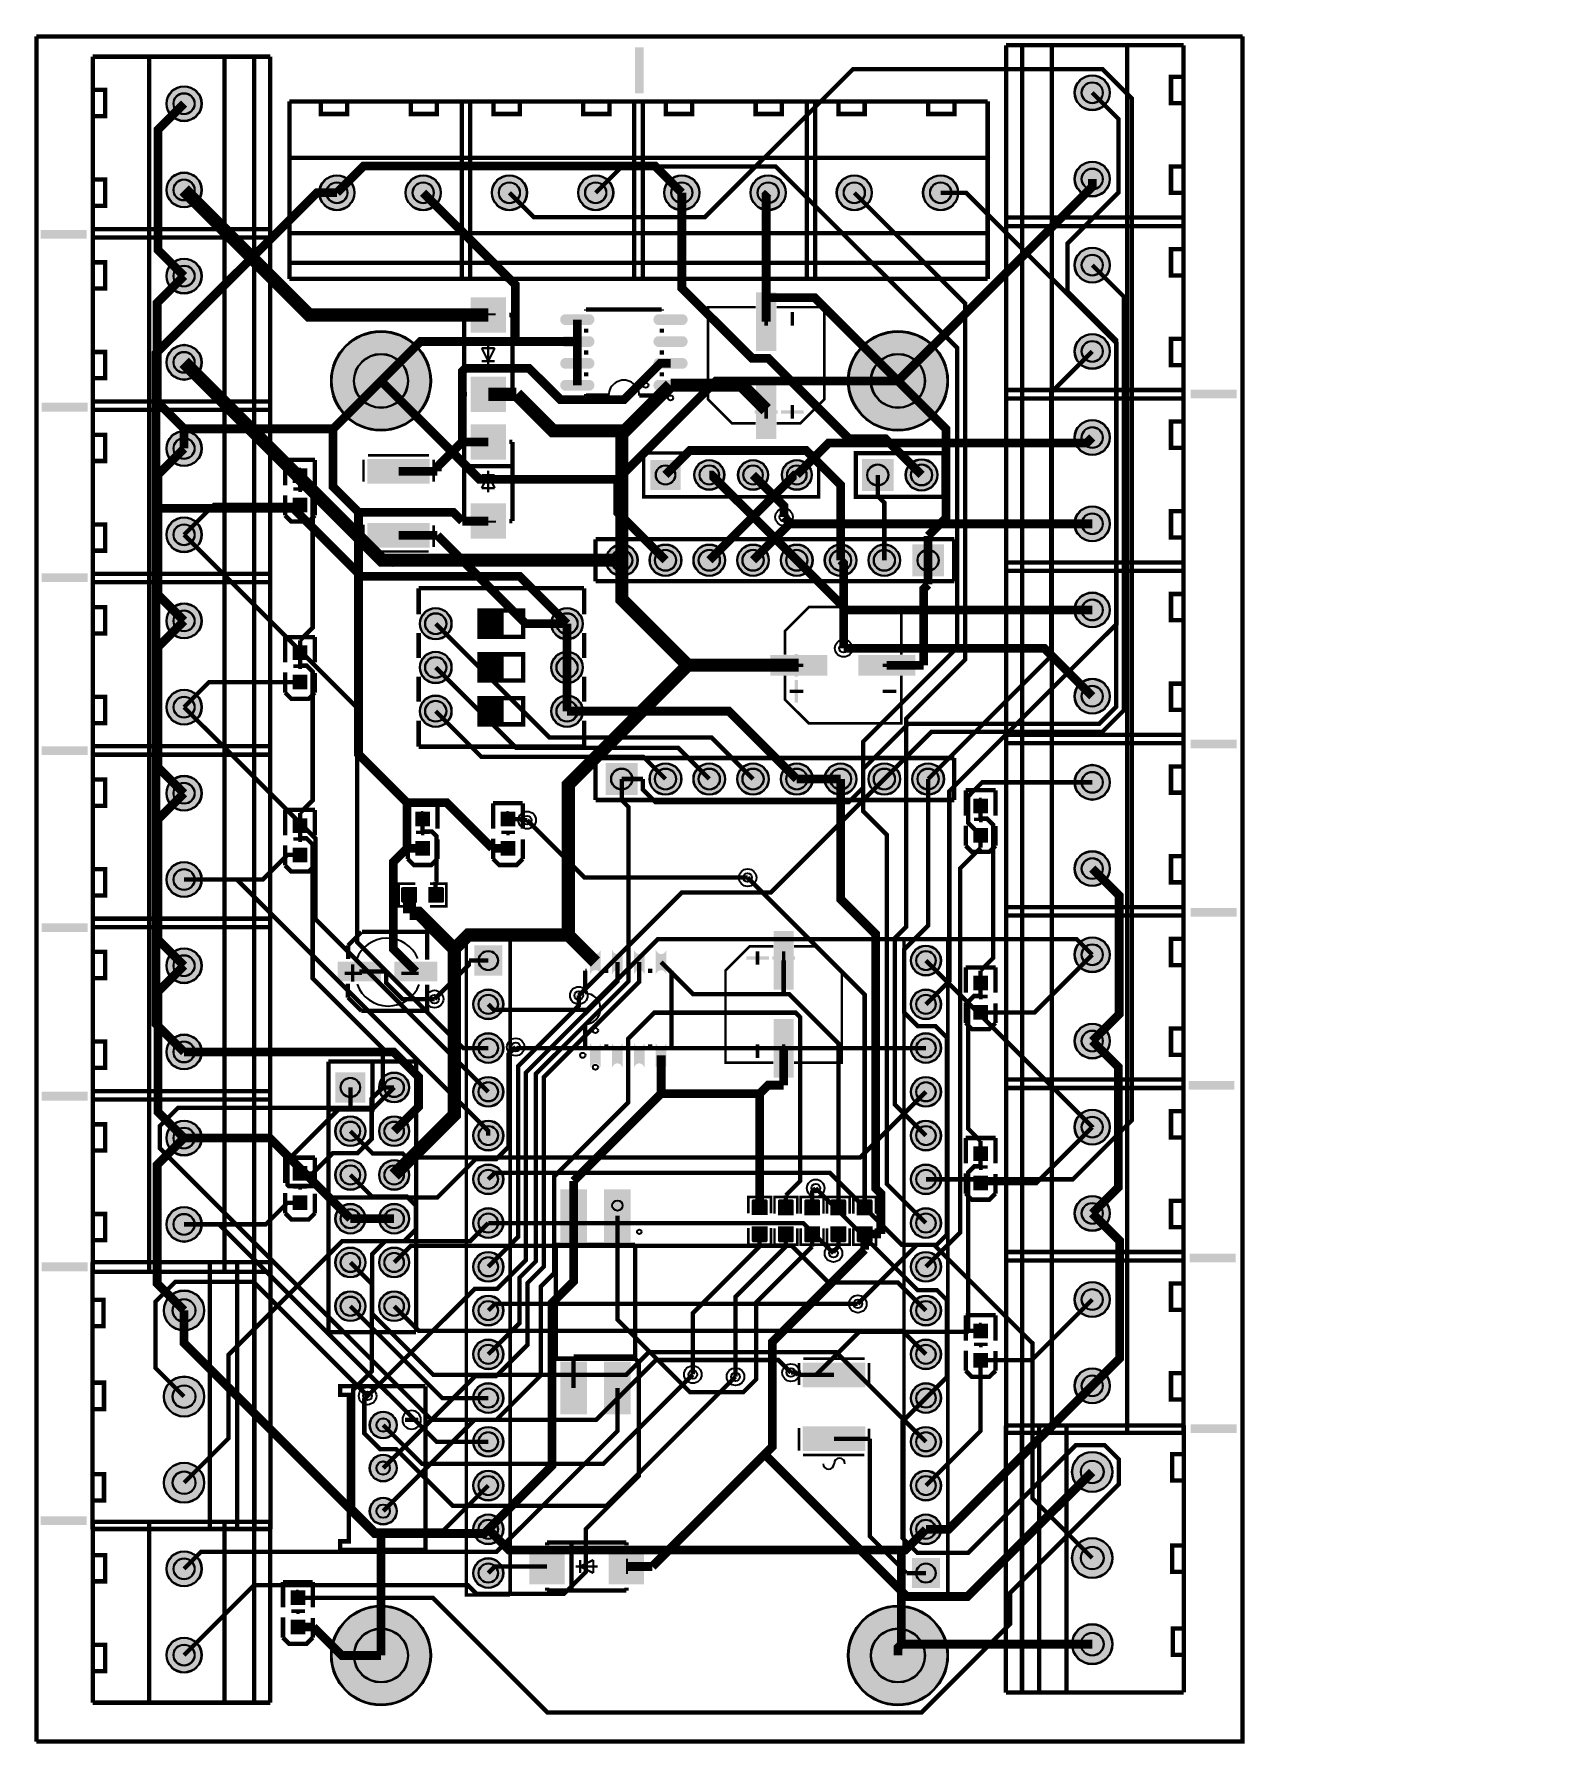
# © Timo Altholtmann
# Model space of a CAD drawing. Extents: x -432 to 3026, y -2850 to 1057.
import ezdxf

# ---------------------------------------------------------------- set-up
doc = ezdxf.new("R2010")
doc.units = 9
for name, color, linetype, true_color in [('BoardOutLine', 7, 'Continuous', 0xff00ff), ('BottomLayer', 7, 'Continuous', 0x0000ff), ('BottomSolderMaskLayer', 7, 'Continuous', 0xaa00ff), ('Document', 7, 'Continuous', 0xffffff), ('Hole', 7, 'Continuous', 0x222222), ('Multi-Layer', 7, 'Continuous', 0xc0c0c0), ('TopLayer', 7, 'Continuous', 0xff0000), ('TopPasteMaskLayer', 7, 'Continuous', 0x808080), ('TopSilkLayer', 7, 'Continuous', 0xffcc00), ('TopSolderMaskLayer', 7, 'Continuous', 0x800080)]:
    doc.layers.add(name, color=color, linetype=linetype, true_color=true_color)

msp = doc.modelspace()

# ---------------------------------------------------------------- hatches: boundary and pattern name
at = {"layer": 'BottomSolderMaskLayer'}
for points in [[(-130.4, 898.6, 1), (-49.6, 898.6, 1)], [(1944.6, 923.6, 1), (2025.4, 923.6, 1)], [(1944.6, 726.4, 1), (2025.4, 726.4, 1)], [(-130.4, 701.4, 1), (-49.6, 701.4, 1)], [(218.9, 695, 1), (299.6, 695, 1)], [(416.1, 695, 1), (496.8, 695, 1)], [(612.9, 695, 1), (693.7, 695, 1)], [(810.1, 695, 1), (890.9, 695, 1)], [(1007, 695, 1), (1087.7, 695, 1)], [(1204.2, 695, 1), (1284.9, 695, 1)], [(1401, 695, 1), (1481.8, 695, 1)], [(1598.2, 695, 1), (1679, 695, 1)], [(1944.6, 529.6, 1), (2025.4, 529.6, 1)], [(-130.4, 504.6, 1), (-49.6, 504.6, 1)], [(245.8, 265, 1), (474.2, 265, 1)], [(1426.9, 265, 1), (1655.3, 265, 1)], [(1944.6, 332.4, 1), (2025.4, 332.4, 1)], [(-130.4, 307.4, 1), (-49.6, 307.4, 1)], [(1944.6, 135.5, 1), (2025.4, 135.5, 1)], [(-130.4, 110.5, 1), (-49.6, 110.5, 1)], [(975.5, 84.5), (1044.5, 84.5), (1044.5, 15.5), (975.5, 15.5)], [(1075.5, 50, 1), (1144.5, 50, 1)], [(1175.5, 50, 1), (1244.5, 50, 1)], [(1275.5, 50, 1), (1344.5, 50, 1)], [(1458.6, 86.4), (1531.4, 86.4), (1531.4, 13.6), (1458.6, 13.6)], [(1558.6, 50, 1), (1631.4, 50, 1)], [(1944.6, -61.7, 1), (2025.4, -61.7, 1)], [(-130.4, -86.7, 1), (-49.6, -86.7, 1)], [(873.6, -145, 1), (946.4, -145, 1)], [(973.6, -145, 1), (1046.4, -145, 1)], [(1073.6, -145, 1), (1146.4, -145, 1)], [(1173.6, -145, 1), (1246.4, -145, 1)], [(1273.6, -145, 1), (1346.4, -145, 1)], [(1373.6, -145, 1), (1446.4, -145, 1)], [(1473.6, -145, 1), (1546.4, -145, 1)], [(1646.4, -181.4), (1573.6, -181.4), (1573.6, -108.6), (1646.4, -108.6)], [(1944.6, -258.6, 1), (2025.4, -258.6, 1)], [(-130.4, -283.6, 1), (-49.6, -283.6, 1)], [(448.6, -290, 1), (521.4, -290, 1)], [(748.6, -290, 1), (821.4, -290, 1)], [(448.6, -390, 1), (521.4, -390, 1)], [(748.6, -390, 1), (821.4, -390, 1)], [(1944.6, -455.8, 1), (2025.4, -455.8, 1)], [(-130.4, -480.8, 1), (-49.6, -480.8, 1)], [(448.6, -490, 1), (521.4, -490, 1)], [(748.6, -490, 1), (821.4, -490, 1)], [(873.6, -608.6), (946.4, -608.6), (946.4, -681.4), (873.6, -681.4)], [(973.6, -645, 1), (1046.4, -645, 1)], [(1073.6, -645, 1), (1146.4, -645, 1)], [(1173.6, -645, 1), (1246.4, -645, 1)], [(1273.6, -645, 1), (1346.4, -645, 1)], [(1373.6, -645, 1), (1446.4, -645, 1)], [(1473.6, -645, 1), (1546.4, -645, 1)], [(1573.6, -645, 1), (1646.4, -645, 1)], [(1944.6, -652.6, 1), (2025.4, -652.6, 1)], [(-130.4, -677.6, 1), (-49.6, -677.6, 1)], [(1944.6, -849.8, 1), (2025.4, -849.8, 1)], [(-130.4, -874.8, 1), (-49.6, -874.8, 1)], [(1944.6, -1046.7, 1), (2025.4, -1046.7, 1)], [(-130.4, -1071.7, 1), (-49.6, -1071.7, 1)], [(636.9, -1025.5), (636.9, -1094.5), (573.1, -1094.5), (573.1, -1025.5)], [(1570.5, -1060, 1), (1639.5, -1060, 1)], [(570.5, -1160, 1), (639.5, -1160, 1)], [(1570.5, -1160, 1), (1639.5, -1160, 1)], [(1944.6, -1243.9, 1), (2025.4, -1243.9, 1)], [(-130.4, -1268.9, 1), (-49.6, -1268.9, 1)], [(570.5, -1260, 1), (639.5, -1260, 1)], [(1570.5, -1260, 1), (1639.5, -1260, 1)], [(324.5, -1315.5), (324.5, -1384.5), (255.5, -1384.5), (255.5, -1315.5)], [(355.5, -1350, 1), (424.5, -1350, 1)], [(570.5, -1360, 1), (639.5, -1360, 1)], [(1570.5, -1360, 1), (1639.5, -1360, 1)], [(1944.6, -1440.7, 1), (2025.4, -1440.7, 1)], [(-130.4, -1465.7, 1), (-49.6, -1465.7, 1)], [(255.5, -1450, 1), (324.5, -1450, 1)], [(355.5, -1450, 1), (424.5, -1450, 1)], [(570.5, -1460, 1), (639.5, -1460, 1)], [(1570.5, -1460, 1), (1639.5, -1460, 1)], [(255.5, -1550, 1), (324.5, -1550, 1)], [(355.5, -1550, 1), (424.5, -1550, 1)], [(570.5, -1560, 1), (639.5, -1560, 1)], [(1570.5, -1560, 1), (1639.5, -1560, 1)], [(1944.6, -1637.9, 1), (2025.4, -1637.9, 1)], [(-130.4, -1662.9, 1), (-49.6, -1662.9, 1)], [(255.5, -1650, 1), (324.5, -1650, 1)], [(355.5, -1650, 1), (424.5, -1650, 1)], [(570.5, -1660, 1), (639.5, -1660, 1)], [(1570.5, -1660, 1), (1639.5, -1660, 1)], [(255.5, -1750, 1), (324.5, -1750, 1)], [(355.5, -1750, 1), (424.5, -1750, 1)], [(570.5, -1760, 1), (639.5, -1760, 1)], [(1570.5, -1760, 1), (1639.5, -1760, 1)], [(1944.6, -1834.8, 1), (2025.4, -1834.8, 1)], [(-136.3, -1859.8, 1), (-43.7, -1859.8, 1)], [(255.5, -1850, 1), (324.5, -1850, 1)], [(355.5, -1850, 1), (424.5, -1850, 1)], [(570.5, -1860, 1), (639.5, -1860, 1)], [(1570.5, -1860, 1), (1639.5, -1860, 1)], [(570.5, -1960, 1), (639.5, -1960, 1)], [(1570.5, -1960, 1), (1639.5, -1960, 1)], [(1944.6, -2032, 1), (2025.4, -2032, 1)], [(-136.3, -2056.6, 1), (-43.7, -2056.6, 1)], [(570.5, -2060, 1), (639.5, -2060, 1)], [(1570.5, -2060, 1), (1639.5, -2060, 1)], [(334, -2121.6, 1), (396, -2121.6, 1)], [(570.5, -2160, 1), (639.5, -2160, 1)], [(1570.5, -2160, 1), (1639.5, -2160, 1)], [(1938.7, -2228.8, 1), (2031.3, -2228.8, 1)], [(-136.3, -2253.5, 1), (-43.7, -2253.5, 1)], [(334, -2220, 1), (396, -2220, 1)], [(570.5, -2260, 1), (639.5, -2260, 1)], [(1570.5, -2260, 1), (1639.5, -2260, 1)], [(334, -2318.4, 1), (396, -2318.4, 1)], [(570.5, -2360, 1), (639.5, -2360, 1)], [(1570.5, -2360, 1), (1639.5, -2360, 1)], [(1938.7, -2425.7, 1), (2031.3, -2425.7, 1)], [(-130.4, -2450.3, 1), (-49.6, -2450.3, 1)], [(570.5, -2460, 1), (639.5, -2460, 1)], [(1573.1, -2494.5), (1573.1, -2425.5), (1636.9, -2425.5), (1636.9, -2494.5)], [(245.8, -2648.4, 1), (474.2, -2648.4, 1)], [(1426.9, -2648.4, 1), (1655.3, -2648.4, 1)], [(1938.7, -2622.5, 1), (2031.3, -2622.5, 1)], [(-130.4, -2647.5, 1), (-49.6, -2647.5, 1)]]:
    msp.add_hatch(color=256, dxfattribs=at).paths.add_polyline_path(points)
at = {"layer": 'Document'}
for points in [[(603.9, 442.9), (603.9, 388.7), (599.7, 388.7), (599.4, 392.7), (599.5, 442.6), (599.3, 442.7), (603.7, 442.7), (603.8, 442.8)], [(587.4, 414.8), (621.7, 414.8), (621.8, 414.9), (621.8, 419.1), (621.6, 419.3), (587.4, 419.3), (587.2, 419.1), (587.2, 414.5)], [(1236.1, 422.7), (1243.9, 422.7), (1243.9, 391.5), (1236.1, 391.5)], [(611.2, 207.7), (610.5, 207.5), (602, 207.5), (602.1, 261.2), (602.9, 261.6), (611.4, 261.6)], [(1214, 190.2), (1266, 190.2), (1266, 198), (1214, 198)], [(1236.1, 178.5), (1243.9, 178.5), (1243.9, 209.6), (1236.1, 209.6)], [(598.8, 152.3), (599.5, 152.5), (608, 152.5), (607.9, 98.8), (607.1, 98.4), (598.6, 98.4)], [(185.8, 51.8), (159.8, 51.8), (159.8, 57.8), (185.8, 57.8)], [(171, 41), (171, 67), (177, 67), (177, 41)], [(173, -32), (173, -6), (179, -6), (179, -32)], [(606.1, -82.9), (606.1, -28.7), (610.3, -28.7), (610.6, -32.7), (610.5, -82.6), (610.7, -82.7), (606.3, -82.7), (606.2, -82.8)], [(622.6, -54.8), (588.3, -54.8), (588.2, -54.9), (588.2, -59.1), (588.4, -59.3), (622.6, -59.3), (622.8, -59.1), (622.8, -54.5)], [(185.8, -353.2), (159.8, -353.2), (159.8, -347.2), (185.8, -347.2)], [(171, -364), (171, -338), (177, -338), (177, -364)], [(1293.5, -381.1), (1293.5, -388.9), (1324.6, -388.9), (1324.6, -381.1)], [(1305.2, -359), (1305.2, -411), (1313, -411), (1313, -359)], [(1537.7, -381.1), (1537.7, -388.9), (1506.5, -388.9), (1506.5, -381.1)], [(173, -437), (173, -411), (179, -411), (179, -437)], [(1740.8, -703.2), (1714.8, -703.2), (1714.8, -697.2), (1740.8, -697.2)], [(1726, -714), (1726, -688), (1732, -688), (1732, -714)], [(185.8, -748.2), (159.8, -748.2), (159.8, -742.2), (185.8, -742.2)], [(171, -759), (171, -733), (177, -733), (177, -759)], [(465.8, -733.2), (439.8, -733.2), (439.8, -727.2), (465.8, -727.2)], [(451, -744), (451, -718), (457, -718), (457, -744)], [(660.8, -733.2), (634.8, -733.2), (634.8, -727.2), (660.8, -727.2)], [(646, -744), (646, -718), (652, -718), (652, -744)], [(1728, -787), (1728, -761), (1734, -761), (1734, -787)], [(173, -832), (173, -806), (179, -806), (179, -832)], [(453, -817), (453, -791), (459, -791), (459, -817)], [(648, -817), (648, -791), (654, -791), (654, -817)], [(1306, -1050.2), (1254, -1050.2), (1254, -1058), (1306, -1058)], [(1283.9, -1038.5), (1276.1, -1038.5), (1276.1, -1069.6), (1283.9, -1069.6)], [(316.7, -1092.9), (277.3, -1092.9), (277.3, -1085), (316.7, -1085)], [(299.4, -1068.7), (299.4, -1108.1), (291.5, -1108.1), (291.5, -1068.7)], [(445.9, -1092.9), (406.5, -1092.9), (406.5, -1085), (445.9, -1085)], [(1726, -1119), (1726, -1093), (1732, -1093), (1732, -1119)], [(1740.8, -1108.2), (1714.8, -1108.2), (1714.8, -1102.2), (1740.8, -1102.2)], [(1728, -1192), (1728, -1166), (1734, -1166), (1734, -1192)], [(1283.9, -1282.7), (1276.1, -1282.7), (1276.1, -1251.5), (1283.9, -1251.5)], [(1726, -1509), (1726, -1483), (1732, -1483), (1732, -1509)], [(1740.8, -1498.2), (1714.8, -1498.2), (1714.8, -1492.2), (1740.8, -1492.2)], [(185.8, -1543.2), (159.8, -1543.2), (159.8, -1537.2), (185.8, -1537.2)], [(171, -1554), (171, -1528), (177, -1528), (177, -1554)], [(1728, -1582), (1728, -1556), (1734, -1556), (1734, -1582)], [(173, -1627), (173, -1601), (179, -1601), (179, -1627)], [(1740.8, -1903.2), (1714.8, -1903.2), (1714.8, -1897.2), (1740.8, -1897.2)], [(1726, -1914), (1726, -1888), (1732, -1888), (1732, -1914)], [(1728, -1987), (1728, -1961), (1734, -1961), (1734, -1987)], [(712.7, -2451.2), (712.5, -2450.5), (712.5, -2442), (766.2, -2442.1), (766.6, -2442.9), (766.6, -2451.4)], [(947.9, -2443.9), (893.7, -2443.9), (893.7, -2439.7), (897.7, -2439.4), (947.6, -2439.5), (947.7, -2439.3), (947.7, -2443.7), (947.8, -2443.8)], [(919.8, -2427.4), (919.8, -2461.7), (919.9, -2461.8), (924.1, -2461.8), (924.3, -2461.6), (924.3, -2427.4), (924.1, -2427.2), (919.5, -2427.2)], [(166, -2524), (166, -2498), (172, -2498), (172, -2524)], [(180.8, -2513.2), (154.8, -2513.2), (154.8, -2507.2), (180.8, -2507.2)], [(168, -2597), (168, -2571), (174, -2571), (174, -2597)]]:
    msp.add_hatch(color=256, dxfattribs=at).paths.add_polyline_path(points)
at = {"layer": 'Multi-Layer'}
for points in [[(-129.4, 898.6, 1), (-50.6, 898.6, 1)], [(1945.6, 923.6, 1), (2024.4, 923.6, 1)], [(1945.6, 726.4, 1), (2024.4, 726.4, 1)], [(-129.4, 701.4, 1), (-50.6, 701.4, 1)], [(219.9, 695, 1), (298.6, 695, 1)], [(417.1, 695, 1), (495.8, 695, 1)], [(613.9, 695, 1), (692.7, 695, 1)], [(811.1, 695, 1), (889.9, 695, 1)], [(1008, 695, 1), (1086.7, 695, 1)], [(1205.2, 695, 1), (1283.9, 695, 1)], [(1402, 695, 1), (1480.8, 695, 1)], [(1599.2, 695, 1), (1678, 695, 1)], [(1945.6, 529.6, 1), (2024.4, 529.6, 1)], [(-129.4, 504.6, 1), (-50.6, 504.6, 1)], [(1945.6, 332.4, 1), (2024.4, 332.4, 1)], [(-129.4, 307.4, 1), (-50.6, 307.4, 1)], [(1945.6, 135.5, 1), (2024.4, 135.5, 1)], [(-129.4, 110.5, 1), (-50.6, 110.5, 1)], [(976.5, 83.5), (1043.5, 83.5), (1043.5, 16.5), (976.5, 16.5)], [(1076.5, 50, 1), (1143.5, 50, 1)], [(1176.5, 50, 1), (1243.5, 50, 1)], [(1276.5, 50, 1), (1343.5, 50, 1)], [(1459.6, 85.4), (1530.4, 85.4), (1530.4, 14.6), (1459.6, 14.6)], [(1559.6, 50, 1), (1630.4, 50, 1)], [(1945.6, -61.7, 1), (2024.4, -61.7, 1)], [(-129.4, -86.7, 1), (-50.6, -86.7, 1)], [(874.6, -145, 1), (945.4, -145, 1)], [(974.6, -145, 1), (1045.4, -145, 1)], [(1074.6, -145, 1), (1145.4, -145, 1)], [(1174.6, -145, 1), (1245.4, -145, 1)], [(1274.6, -145, 1), (1345.4, -145, 1)], [(1374.6, -145, 1), (1445.4, -145, 1)], [(1474.6, -145, 1), (1545.4, -145, 1)], [(1645.4, -180.4), (1574.6, -180.4), (1574.6, -109.6), (1645.4, -109.6)], [(1945.6, -258.6, 1), (2024.4, -258.6, 1)], [(-129.4, -283.6, 1), (-50.6, -283.6, 1)], [(449.6, -290, 1), (520.4, -290, 1)], [(749.6, -290, 1), (820.4, -290, 1)], [(449.6, -390, 1), (520.4, -390, 1)], [(749.6, -390, 1), (820.4, -390, 1)], [(1945.6, -455.8, 1), (2024.4, -455.8, 1)], [(-129.4, -480.8, 1), (-50.6, -480.8, 1)], [(449.6, -490, 1), (520.4, -490, 1)], [(749.6, -490, 1), (820.4, -490, 1)], [(874.6, -609.6), (945.4, -609.6), (945.4, -680.4), (874.6, -680.4)], [(974.6, -645, 1), (1045.4, -645, 1)], [(1074.6, -645, 1), (1145.4, -645, 1)], [(1174.6, -645, 1), (1245.4, -645, 1)], [(1274.6, -645, 1), (1345.4, -645, 1)], [(1374.6, -645, 1), (1445.4, -645, 1)], [(1474.6, -645, 1), (1545.4, -645, 1)], [(1574.6, -645, 1), (1645.4, -645, 1)], [(1945.6, -652.6, 1), (2024.4, -652.6, 1)], [(-129.4, -677.6, 1), (-50.6, -677.6, 1)], [(1945.6, -849.8, 1), (2024.4, -849.8, 1)], [(-129.4, -874.8, 1), (-50.6, -874.8, 1)], [(1945.6, -1046.7, 1), (2024.4, -1046.7, 1)], [(-129.4, -1071.7, 1), (-50.6, -1071.7, 1)], [(636, -1026.5), (636, -1093.5), (574, -1093.5), (574, -1026.5)], [(1571.5, -1060, 1), (1638.5, -1060, 1)], [(571.5, -1160, 1), (638.5, -1160, 1)], [(1571.5, -1160, 1), (1638.5, -1160, 1)], [(1945.6, -1243.9, 1), (2024.4, -1243.9, 1)], [(-129.4, -1268.9, 1), (-50.6, -1268.9, 1)], [(571.5, -1260, 1), (638.5, -1260, 1)], [(1571.5, -1260, 1), (1638.5, -1260, 1)], [(323.5, -1316.5), (323.5, -1383.5), (256.5, -1383.5), (256.5, -1316.5)], [(356.5, -1350, 1), (423.5, -1350, 1)], [(571.5, -1360, 1), (638.5, -1360, 1)], [(1571.5, -1360, 1), (1638.5, -1360, 1)], [(1945.6, -1440.7, 1), (2024.4, -1440.7, 1)], [(-129.4, -1465.7, 1), (-50.6, -1465.7, 1)], [(256.5, -1450, 1), (323.5, -1450, 1)], [(356.5, -1450, 1), (423.5, -1450, 1)], [(571.5, -1460, 1), (638.5, -1460, 1)], [(1571.5, -1460, 1), (1638.5, -1460, 1)], [(256.5, -1550, 1), (323.5, -1550, 1)], [(356.5, -1550, 1), (423.5, -1550, 1)], [(571.5, -1560, 1), (638.5, -1560, 1)], [(1571.5, -1560, 1), (1638.5, -1560, 1)], [(1945.6, -1637.9, 1), (2024.4, -1637.9, 1)], [(-129.4, -1662.9, 1), (-50.6, -1662.9, 1)], [(256.5, -1650, 1), (323.5, -1650, 1)], [(356.5, -1650, 1), (423.5, -1650, 1)], [(571.5, -1660, 1), (638.5, -1660, 1)], [(1571.5, -1660, 1), (1638.5, -1660, 1)], [(256.5, -1750, 1), (323.5, -1750, 1)], [(356.5, -1750, 1), (423.5, -1750, 1)], [(571.5, -1760, 1), (638.5, -1760, 1)], [(1571.5, -1760, 1), (1638.5, -1760, 1)], [(1945.6, -1834.8, 1), (2024.4, -1834.8, 1)], [(-135.3, -1859.8, 1), (-44.7, -1859.8, 1)], [(256.5, -1850, 1), (323.5, -1850, 1)], [(356.5, -1850, 1), (423.5, -1850, 1)], [(571.5, -1860, 1), (638.5, -1860, 1)], [(1571.5, -1860, 1), (1638.5, -1860, 1)], [(571.5, -1960, 1), (638.5, -1960, 1)], [(1571.5, -1960, 1), (1638.5, -1960, 1)], [(1945.6, -2032, 1), (2024.4, -2032, 1)], [(-135.3, -2056.6, 1), (-44.7, -2056.6, 1)], [(571.5, -2060, 1), (638.5, -2060, 1)], [(1571.5, -2060, 1), (1638.5, -2060, 1)], [(335, -2121.6, 1), (395, -2121.6, 1)], [(571.5, -2160, 1), (638.5, -2160, 1)], [(1571.5, -2160, 1), (1638.5, -2160, 1)], [(1939.7, -2228.8, 1), (2030.3, -2228.8, 1)], [(-135.3, -2253.5, 1), (-44.7, -2253.5, 1)], [(335, -2220, 1), (395, -2220, 1)], [(571.5, -2260, 1), (638.5, -2260, 1)], [(1571.5, -2260, 1), (1638.5, -2260, 1)], [(335, -2318.4, 1), (395, -2318.4, 1)], [(571.5, -2360, 1), (638.5, -2360, 1)], [(1571.5, -2360, 1), (1638.5, -2360, 1)], [(1939.7, -2425.7, 1), (2030.3, -2425.7, 1)], [(-129.4, -2450.3, 1), (-50.6, -2450.3, 1)], [(571.5, -2460, 1), (638.5, -2460, 1)], [(1574, -2493.5), (1574, -2426.5), (1636, -2426.5), (1636, -2493.5)], [(1939.7, -2622.5, 1), (2030.3, -2622.5, 1)], [(-129.4, -2647.5, 1), (-50.6, -2647.5, 1)]]:
    msp.add_hatch(color=256, dxfattribs=at).paths.add_polyline_path(points)
at = {"layer": 'TopLayer'}
for points in [[(644.4, 454.9), (644.4, 376.2), (565.6, 376.2), (565.6, 454.9)], [(1217.4, 336.4), (1217.4, 464.8), (1262.6, 464.8), (1262.6, 336.4)], [(781.3, 393.8, -0.785398), (781.3, 416.2), (835.7, 416.2, -0.785398), (835.7, 393.8)], [(994.3, 393.8, -0.785398), (994.3, 416.2), (1048.7, 416.2, -0.785398), (1048.7, 393.8)], [(781.3, 343.8, -0.785398), (781.3, 366.2), (835.7, 366.2, -0.785398), (835.7, 343.8)], [(994.3, 343.8, -0.785398), (994.3, 366.2), (1048.7, 366.2, -0.785398), (1048.7, 343.8)], [(781.3, 293.8, -0.785398), (781.3, 316.2), (835.7, 316.2, -0.785398), (835.7, 293.8)], [(994.3, 293.8, -0.785398), (994.3, 316.2), (1048.7, 316.2, -0.785398), (1048.7, 293.8)], [(644.4, 273.8), (644.4, 195.1), (565.6, 195.1), (565.6, 273.8)], [(781.3, 243.8, -0.785398), (781.3, 266.2), (835.7, 266.2, -0.785398), (835.7, 243.8)], [(994.3, 243.8, -0.785398), (994.3, 266.2), (1048.7, 266.2, -0.785398), (1048.7, 243.8)], [(1217.4, 135.2), (1217.4, 263.6), (1262.6, 263.6), (1262.6, 135.2)], [(565.6, 86.2), (565.6, 164.9), (644.4, 164.9), (644.4, 86.2)], [(468.9, 30.3), (331.1, 30.3), (331.1, 85.7), (468.9, 85.7)], [(190.7, 32.8), (159.3, 32.8), (159.3, 64.2), (190.7, 64.2)], [(190.7, -34.2), (159.3, -34.2), (159.3, -2.8), (190.7, -2.8)], [(565.6, -94.9), (565.6, -16.2), (644.4, -16.2), (644.4, -94.9)], [(468.9, -60.3), (331.1, -60.3), (331.1, -115.7), (468.9, -115.7)], [(190.7, -372.2), (159.3, -372.2), (159.3, -340.8), (190.7, -340.8)], [(1250.2, -362.4), (1378.6, -362.4), (1378.6, -407.6), (1250.2, -407.6)], [(1451.4, -362.4), (1579.8, -362.4), (1579.8, -407.6), (1451.4, -407.6)], [(190.7, -439.2), (159.3, -439.2), (159.3, -407.8), (190.7, -407.8)], [(1745.7, -722.2), (1714.3, -722.2), (1714.3, -690.8), (1745.7, -690.8)], [(190.7, -767.2), (159.3, -767.2), (159.3, -735.8), (190.7, -735.8)], [(470.7, -752.2), (439.3, -752.2), (439.3, -720.8), (470.7, -720.8)], [(665.7, -752.2), (634.3, -752.2), (634.3, -720.8), (665.7, -720.8)], [(1745.7, -789.2), (1714.3, -789.2), (1714.3, -757.8), (1745.7, -757.8)], [(190.7, -834.2), (159.3, -834.2), (159.3, -802.8), (190.7, -802.8)], [(470.7, -819.2), (439.3, -819.2), (439.3, -787.8), (470.7, -787.8)], [(665.7, -819.2), (634.3, -819.2), (634.3, -787.8), (665.7, -787.8)], [(441.2, -927), (441.2, -893), (409.5, -893), (409.5, -927)], [(468.8, -927), (468.8, -893), (500.5, -893), (500.5, -927)], [(1302.6, -995.2), (1302.6, -1123.6), (1257.4, -1123.6), (1257.4, -995.2)], [(861.2, -1036.3, -0.785398), (838.8, -1036.3), (838.8, -1090.7, -0.785398), (861.2, -1090.7)], [(911.2, -1036.3, -0.785398), (888.8, -1036.3), (888.8, -1090.7, -0.785398), (911.2, -1090.7)], [(961.2, -1036.3, -0.785398), (938.8, -1036.3), (938.8, -1090.7, -0.785398), (961.2, -1090.7)], [(1011.2, -1036.3, -0.785398), (988.8, -1036.3), (988.8, -1090.7, -0.785398), (1011.2, -1090.7)], [(358.9, -1106.7), (262, -1106.7), (262, -1063.3), (358.9, -1063.3)], [(488, -1106.7), (391.2, -1106.7), (391.2, -1063.3), (488, -1063.3)], [(1745.7, -1127.2), (1714.3, -1127.2), (1714.3, -1095.8), (1745.7, -1095.8)], [(1745.7, -1194.2), (1714.3, -1194.2), (1714.3, -1162.8), (1745.7, -1162.8)], [(1302.6, -1196.4), (1302.6, -1324.8), (1257.4, -1324.8), (1257.4, -1196.4)], [(861.2, -1249.3, -0.785398), (838.8, -1249.3), (838.8, -1303.7, -0.785398), (861.2, -1303.7)], [(911.2, -1249.3, -0.785398), (888.8, -1249.3), (888.8, -1303.7, -0.785398), (911.2, -1303.7)], [(961.2, -1249.3, -0.785398), (938.8, -1249.3), (938.8, -1303.7, -0.785398), (961.2, -1303.7)], [(1011.2, -1249.3, -0.785398), (988.8, -1249.3), (988.8, -1303.7, -0.785398), (1011.2, -1303.7)], [(1745.7, -1517.2), (1714.3, -1517.2), (1714.3, -1485.8), (1745.7, -1485.8)], [(190.7, -1562.2), (159.3, -1562.2), (159.3, -1530.8), (190.7, -1530.8)], [(1745.7, -1584.2), (1714.3, -1584.2), (1714.3, -1552.8), (1745.7, -1552.8)], [(190.7, -1629.2), (159.3, -1629.2), (159.3, -1597.8), (190.7, -1597.8)], [(770.5, -1584.1), (829.5, -1584.1), (829.5, -1702.2), (770.5, -1702.2)], [(870.5, -1584.1), (929.5, -1584.1), (929.5, -1702.2), (870.5, -1702.2)], [(1208, -1641), (1242, -1641), (1242, -1609.2), (1208, -1609.2)], [(1302, -1641.2), (1268, -1641.2), (1268, -1609.5), (1302, -1609.5)], [(1328, -1641.2), (1362, -1641.2), (1362, -1609.5), (1328, -1609.5)], [(1422, -1641.2), (1388, -1641.2), (1388, -1609.5), (1422, -1609.5)], [(1482, -1641.2), (1448, -1641.2), (1448, -1609.5), (1482, -1609.5)], [(1208, -1668.5), (1242, -1668.5), (1242, -1700.3), (1208, -1700.3)], [(1302, -1668.8), (1268, -1668.8), (1268, -1700.5), (1302, -1700.5)], [(1328, -1668.8), (1362, -1668.8), (1362, -1700.5), (1328, -1700.5)], [(1422, -1668.8), (1388, -1668.8), (1388, -1700.5), (1422, -1700.5)], [(1482, -1668.8), (1448, -1668.8), (1448, -1700.5), (1482, -1700.5)], [(1745.7, -1922.2), (1714.3, -1922.2), (1714.3, -1890.8), (1745.7, -1890.8)], [(770.5, -1977.8), (829.5, -1977.8), (829.5, -2095.9), (770.5, -2095.9)], [(870.5, -1977.8), (929.5, -1977.8), (929.5, -2095.9), (870.5, -2095.9)], [(1463.9, -2034.7), (1326.1, -2034.7), (1326.1, -1979.3), (1463.9, -1979.3)], [(1745.7, -1989.2), (1714.3, -1989.2), (1714.3, -1957.8), (1745.7, -1957.8)], [(1463.9, -2125.3), (1326.1, -2125.3), (1326.1, -2180.7), (1463.9, -2180.7)], [(778.8, -2484.4), (700.1, -2484.4), (700.1, -2405.6), (778.8, -2405.6)], [(959.9, -2484.4), (881.2, -2484.4), (881.2, -2405.6), (959.9, -2405.6)], [(185.7, -2532.2), (154.3, -2532.2), (154.3, -2500.8), (185.7, -2500.8)], [(185.7, -2599.2), (154.3, -2599.2), (154.3, -2567.8), (185.7, -2567.8)]]:
    msp.add_hatch(color=256, dxfattribs=at).paths.add_polyline_path(points)
at = {"layer": 'TopPasteMaskLayer'}
for points in [[(644.4, 454.9), (644.4, 376.2), (565.6, 376.2), (565.6, 454.9)], [(1217.4, 336.4), (1217.4, 464.8), (1262.6, 464.8), (1262.6, 336.4)], [(781.3, 393.8, -0.785398), (781.3, 416.2), (835.7, 416.2, -0.785398), (835.7, 393.8)], [(994.3, 393.8, -0.785398), (994.3, 416.2), (1048.7, 416.2, -0.785398), (1048.7, 393.8)], [(781.3, 343.8, -0.785398), (781.3, 366.2), (835.7, 366.2, -0.785398), (835.7, 343.8)], [(994.3, 343.8, -0.785398), (994.3, 366.2), (1048.7, 366.2, -0.785398), (1048.7, 343.8)], [(781.3, 293.8, -0.785398), (781.3, 316.2), (835.7, 316.2, -0.785398), (835.7, 293.8)], [(994.3, 293.8, -0.785398), (994.3, 316.2), (1048.7, 316.2, -0.785398), (1048.7, 293.8)], [(644.4, 273.8), (644.4, 195.1), (565.6, 195.1), (565.6, 273.8)], [(781.3, 243.8, -0.785398), (781.3, 266.2), (835.7, 266.2, -0.785398), (835.7, 243.8)], [(994.3, 243.8, -0.785398), (994.3, 266.2), (1048.7, 266.2, -0.785398), (1048.7, 243.8)], [(1217.4, 135.2), (1217.4, 263.6), (1262.6, 263.6), (1262.6, 135.2)], [(565.6, 86.2), (565.6, 164.9), (644.4, 164.9), (644.4, 86.2)], [(464.9, 30.3), (427.4, 30.3), (423.4, 34.2), (423.4, 45.2), (419.5, 49.1), (380.5, 49.1), (376.6, 45.2), (376.6, 34.2), (372.6, 30.3), (335.1, 30.3), (331.1, 34.2), (331.1, 81.7), (335.1, 85.7), (464.9, 85.7), (468.9, 81.7), (468.9, 34.2)], [(190.7, 32.8), (159.3, 32.8), (159.3, 64.2), (190.7, 64.2)], [(190.7, -34.2), (159.3, -34.2), (159.3, -2.8), (190.7, -2.8)], [(565.6, -94.9), (565.6, -16.2), (644.4, -16.2), (644.4, -94.9)], [(464.9, -60.3), (427.4, -60.3), (423.4, -64.2), (423.4, -75.2), (419.5, -79.1), (380.5, -79.1), (376.6, -75.2), (376.6, -64.2), (372.6, -60.3), (335.1, -60.3), (331.1, -64.2), (331.1, -111.7), (335.1, -115.7), (464.9, -115.7), (468.9, -111.7), (468.9, -64.2)], [(190.7, -372.2), (159.3, -372.2), (159.3, -340.8), (190.7, -340.8)], [(1250.2, -362.4), (1378.6, -362.4), (1378.6, -407.6), (1250.2, -407.6)], [(1451.4, -362.4), (1579.8, -362.4), (1579.8, -407.6), (1451.4, -407.6)], [(190.7, -439.2), (159.3, -439.2), (159.3, -407.8), (190.7, -407.8)], [(1745.7, -722.2), (1714.3, -722.2), (1714.3, -690.8), (1745.7, -690.8)], [(190.7, -767.2), (159.3, -767.2), (159.3, -735.8), (190.7, -735.8)], [(470.7, -752.2), (439.3, -752.2), (439.3, -720.8), (470.7, -720.8)], [(665.7, -752.2), (634.3, -752.2), (634.3, -720.8), (665.7, -720.8)], [(1745.7, -789.2), (1714.3, -789.2), (1714.3, -757.8), (1745.7, -757.8)], [(190.7, -834.2), (159.3, -834.2), (159.3, -802.8), (190.7, -802.8)], [(470.7, -819.2), (439.3, -819.2), (439.3, -787.8), (470.7, -787.8)], [(665.7, -819.2), (634.3, -819.2), (634.3, -787.8), (665.7, -787.8)], [(441, -894.3), (441, -903.2), (426.1, -903.2), (426.1, -916.2), (441, -916.2), (441, -925.7), (439.1, -927.7), (408, -927.7), (406, -925.7), (406, -894.3), (408, -892.3), (439.1, -892.3)], [(502, -892.3), (470.6, -892.3), (468.6, -894.3), (468.6, -903.2), (483.1, -903.2), (483.1, -916.2), (468.6, -916.2), (468.6, -925.7), (470.6, -927.7), (502, -927.7), (504, -925.7), (504, -894.3)], [(1302.6, -995.2), (1302.6, -1123.6), (1257.4, -1123.6), (1257.4, -995.2)], [(861.2, -1036.3, -0.785398), (838.8, -1036.3), (838.8, -1090.7, -0.785398), (861.2, -1090.7)], [(911.2, -1036.3, -0.785398), (888.8, -1036.3), (888.8, -1090.7, -0.785398), (911.2, -1090.7)], [(961.2, -1036.3, -0.785398), (938.8, -1036.3), (938.8, -1090.7, -0.785398), (961.2, -1090.7)], [(1011.2, -1036.3, -0.785398), (988.8, -1036.3), (988.8, -1090.7, -0.785398), (1011.2, -1090.7)], [(358.9, -1106.7), (262, -1106.7), (262, -1063.3), (358.9, -1063.3)], [(488, -1106.7), (391.2, -1106.7), (391.2, -1063.3), (488, -1063.3)], [(1745.7, -1127.2), (1714.3, -1127.2), (1714.3, -1095.8), (1745.7, -1095.8)], [(1745.7, -1194.2), (1714.3, -1194.2), (1714.3, -1162.8), (1745.7, -1162.8)], [(1302.6, -1196.4), (1302.6, -1324.8), (1257.4, -1324.8), (1257.4, -1196.4)], [(861.2, -1249.3, -0.785398), (838.8, -1249.3), (838.8, -1303.7, -0.785398), (861.2, -1303.7)], [(911.2, -1249.3, -0.785398), (888.8, -1249.3), (888.8, -1303.7, -0.785398), (911.2, -1303.7)], [(961.2, -1249.3, -0.785398), (938.8, -1249.3), (938.8, -1303.7, -0.785398), (961.2, -1303.7)], [(1011.2, -1249.3, -0.785398), (988.8, -1249.3), (988.8, -1303.7, -0.785398), (1011.2, -1303.7)], [(1745.7, -1517.2), (1714.3, -1517.2), (1714.3, -1485.8), (1745.7, -1485.8)], [(190.7, -1562.2), (159.3, -1562.2), (159.3, -1530.8), (190.7, -1530.8)], [(1745.7, -1584.2), (1714.3, -1584.2), (1714.3, -1552.8), (1745.7, -1552.8)], [(190.7, -1629.2), (159.3, -1629.2), (159.3, -1597.8), (190.7, -1597.8)], [(770.5, -1584.1), (829.5, -1584.1), (829.5, -1702.2), (770.5, -1702.2)], [(870.5, -1584.1), (929.5, -1584.1), (929.5, -1702.2), (870.5, -1702.2)], [(1240.7, -1640.8), (1231.8, -1640.8), (1231.8, -1625.8), (1218.8, -1625.8), (1218.8, -1640.8), (1209.3, -1640.8), (1207.3, -1638.8), (1207.3, -1607.7), (1209.3, -1605.7), (1240.7, -1605.7), (1242.7, -1607.7), (1242.7, -1638.8)], [(1267.3, -1608), (1267.3, -1639.4), (1269.3, -1641.4), (1278.2, -1641.4), (1278.2, -1626.8), (1291.2, -1626.8), (1291.2, -1641.4), (1300.7, -1641.4), (1302.7, -1639.4), (1302.7, -1608), (1300.7, -1606), (1269.3, -1606)], [(1360.7, -1641), (1351.8, -1641), (1351.8, -1626.1), (1338.8, -1626.1), (1338.8, -1641), (1329.3, -1641), (1327.3, -1639.1), (1327.3, -1608), (1329.3, -1606), (1360.7, -1606), (1362.7, -1608), (1362.7, -1639.1)], [(1387.3, -1608), (1387.3, -1639.4), (1389.3, -1641.4), (1398.2, -1641.4), (1398.2, -1626.8), (1411.2, -1626.8), (1411.2, -1641.4), (1420.7, -1641.4), (1422.7, -1639.4), (1422.7, -1608), (1420.7, -1606), (1389.3, -1606)], [(1447.3, -1608), (1447.3, -1639.4), (1449.3, -1641.4), (1458.2, -1641.4), (1458.2, -1626.8), (1471.2, -1626.8), (1471.2, -1641.4), (1480.7, -1641.4), (1482.7, -1639.4), (1482.7, -1608), (1480.7, -1606), (1449.3, -1606)], [(1242.7, -1701.8), (1242.7, -1670.3), (1240.7, -1668.3), (1231.8, -1668.3), (1231.8, -1682.9), (1218.8, -1682.9), (1218.8, -1668.3), (1209.3, -1668.3), (1207.3, -1670.3), (1207.3, -1701.8), (1209.3, -1703.8), (1240.7, -1703.8)], [(1269.3, -1669), (1278.2, -1669), (1278.2, -1683.9), (1291.2, -1683.9), (1291.2, -1669), (1300.7, -1669), (1302.7, -1670.9), (1302.7, -1702), (1300.7, -1704), (1269.3, -1704), (1267.3, -1702), (1267.3, -1670.9)], [(1362.7, -1702), (1362.7, -1670.6), (1360.7, -1668.6), (1351.8, -1668.6), (1351.8, -1683.2), (1338.8, -1683.2), (1338.8, -1668.6), (1329.3, -1668.6), (1327.3, -1670.6), (1327.3, -1702), (1329.3, -1704), (1360.7, -1704)], [(1389.3, -1669), (1398.2, -1669), (1398.2, -1683.9), (1411.2, -1683.9), (1411.2, -1669), (1420.7, -1669), (1422.7, -1670.9), (1422.7, -1702), (1420.7, -1704), (1389.3, -1704), (1387.3, -1702), (1387.3, -1670.9)], [(1449.3, -1669), (1458.2, -1669), (1458.2, -1683.9), (1471.2, -1683.9), (1471.2, -1669), (1480.7, -1669), (1482.7, -1670.9), (1482.7, -1702), (1480.7, -1704), (1449.3, -1704), (1447.3, -1702), (1447.3, -1670.9)], [(1745.7, -1922.2), (1714.3, -1922.2), (1714.3, -1890.8), (1745.7, -1890.8)], [(770.5, -1977.8), (829.5, -1977.8), (829.5, -2095.9), (770.5, -2095.9)], [(870.5, -1977.8), (929.5, -1977.8), (929.5, -2095.9), (870.5, -2095.9)], [(1459.9, -2034.7), (1422.4, -2034.7), (1418.4, -2030.8), (1418.4, -2019.8), (1414.5, -2015.9), (1375.5, -2015.9), (1371.6, -2019.8), (1371.6, -2030.8), (1367.6, -2034.7), (1330.1, -2034.7), (1326.1, -2030.8), (1326.1, -1983.3), (1330.1, -1979.3), (1459.9, -1979.3), (1463.9, -1983.3), (1463.9, -2030.8)], [(1745.7, -1989.2), (1714.3, -1989.2), (1714.3, -1957.8), (1745.7, -1957.8)], [(1459.9, -2125.3), (1422.4, -2125.3), (1418.4, -2129.2), (1418.4, -2140.2), (1414.5, -2144.1), (1375.5, -2144.1), (1371.6, -2140.2), (1371.6, -2129.2), (1367.6, -2125.3), (1330.1, -2125.3), (1326.1, -2129.2), (1326.1, -2176.7), (1330.1, -2180.7), (1459.9, -2180.7), (1463.9, -2176.7), (1463.9, -2129.2)], [(778.8, -2484.4), (700.1, -2484.4), (700.1, -2405.6), (778.8, -2405.6)], [(959.9, -2484.4), (881.2, -2484.4), (881.2, -2405.6), (959.9, -2405.6)], [(185.7, -2532.2), (154.3, -2532.2), (154.3, -2500.8), (185.7, -2500.8)], [(185.7, -2599.2), (154.3, -2599.2), (154.3, -2567.8), (185.7, -2567.8)]]:
    msp.add_hatch(color=256, dxfattribs=at).paths.add_polyline_path(points)
at = {"layer": 'TopSilkLayer'}
for points in [[(940, 1027.5), (960, 1027.5), (960, 922.5), (940, 922.5), (940, 1027.5)], [(-417.5, 610), (-312.5, 610), (-312.5, 590), (-417.5, 590), (-417.5, 610)], [(1295.9, 422.7), (1303.7, 422.7), (1303.7, 391.5), (1295.9, 391.5)], [(2210, 245), (2315, 245), (2315, 225), (2210, 225), (2210, 245)], [(-415, 215), (-310, 215), (-310, 195), (-415, 195), (-415, 215)], [(1273.8, 190.2), (1325.7, 190.2), (1325.7, 198), (1273.8, 198)], [(1295.9, 178.5), (1303.7, 178.5), (1303.7, 209.6), (1295.9, 209.6)], [(-415, -175), (-310, -175), (-310, -195), (-415, -195), (-415, -175)], [(1305.2, -418.8), (1305.2, -470.7), (1313, -470.7), (1313, -418.8)], [(1293.5, -440.9), (1293.5, -448.7), (1324.6, -448.7), (1324.6, -440.9)], [(1537.7, -440.9), (1537.7, -448.7), (1506.5, -448.7), (1506.5, -440.9)], [(-415, -570), (-310, -570), (-310, -590), (-415, -590), (-415, -570)], [(2210, -555), (2315, -555), (2315, -575), (2210, -575), (2210, -555)], [(-415, -975), (-310, -975), (-310, -995), (-415, -995), (-415, -975)], [(2210, -940), (2315, -940), (2315, -960), (2210, -960), (2210, -940)], [(1246.2, -1050.2), (1194.3, -1050.2), (1194.3, -1058), (1246.2, -1058)], [(1224.1, -1038.5), (1216.3, -1038.5), (1216.3, -1069.6), (1224.1, -1069.6)], [(1224.1, -1282.7), (1216.3, -1282.7), (1216.3, -1251.5), (1224.1, -1251.5)], [(-415, -1360), (-310, -1360), (-310, -1380), (-415, -1380), (-415, -1360)], [(2205, -1335), (2310, -1335), (2310, -1355), (2205, -1355), (2205, -1335)], [(-415, -1750), (-310, -1750), (-310, -1770), (-415, -1770), (-415, -1750)], [(2207.5, -1730), (2312.5, -1730), (2312.5, -1750), (2207.5, -1750), (2207.5, -1730)], [(2210, -2120), (2315, -2120), (2315, -2140), (2210, -2140), (2210, -2120)], [(-417.5, -2330), (-312.5, -2330), (-312.5, -2350), (-417.5, -2350), (-417.5, -2330)]]:
    msp.add_hatch(color=256, dxfattribs=at).paths.add_polyline_path(points)
at = {"layer": 'TopSolderMaskLayer'}
for points in [[(-130.4, 898.6, 1), (-49.6, 898.6, 1)], [(1944.6, 923.6, 1), (2025.4, 923.6, 1)], [(1944.6, 726.4, 1), (2025.4, 726.4, 1)], [(-130.4, 701.4, 1), (-49.6, 701.4, 1)], [(218.9, 695, 1), (299.6, 695, 1)], [(416.1, 695, 1), (496.8, 695, 1)], [(612.9, 695, 1), (693.7, 695, 1)], [(810.1, 695, 1), (890.9, 695, 1)], [(1007, 695, 1), (1087.7, 695, 1)], [(1204.2, 695, 1), (1284.9, 695, 1)], [(1401, 695, 1), (1481.8, 695, 1)], [(1598.2, 695, 1), (1679, 695, 1)], [(1944.6, 529.6, 1), (2025.4, 529.6, 1)], [(-130.4, 504.6, 1), (-49.6, 504.6, 1)], [(645.4, 455.9), (645.4, 375.2), (564.6, 375.2), (564.6, 455.9)], [(1217, 333.6), (1217, 467.6), (1263, 467.6), (1263, 333.6)], [(778.9, 392.8, -0.785398), (778.9, 417.2), (838.1, 417.2, -0.785398), (838.1, 392.8)], [(991.9, 392.8, -0.785398), (991.9, 417.2), (1051.1, 417.2, -0.785398), (1051.1, 392.8)], [(245.8, 265, 1), (474.2, 265, 1)], [(778.9, 342.8, -0.785398), (778.9, 367.2), (838.1, 367.2, -0.785398), (838.1, 342.8)], [(991.9, 342.8, -0.785398), (991.9, 367.2), (1051.1, 367.2, -0.785398), (1051.1, 342.8)], [(1426.9, 265, 1), (1655.3, 265, 1)], [(1944.6, 332.4, 1), (2025.4, 332.4, 1)], [(-130.4, 307.4, 1), (-49.6, 307.4, 1)], [(778.9, 292.8, -0.785398), (778.9, 317.2), (838.1, 317.2, -0.785398), (838.1, 292.8)], [(991.9, 292.8, -0.785398), (991.9, 317.2), (1051.1, 317.2, -0.785398), (1051.1, 292.8)], [(645.4, 274.8), (645.4, 194.1), (564.6, 194.1), (564.6, 274.8)], [(778.9, 242.8, -0.785398), (778.9, 267.2), (838.1, 267.2, -0.785398), (838.1, 242.8)], [(991.9, 242.8, -0.785398), (991.9, 267.2), (1051.1, 267.2, -0.785398), (1051.1, 242.8)], [(1217, 132.4), (1217, 266.4), (1263, 266.4), (1263, 132.4)], [(564.6, 85.2), (564.6, 165.9), (645.4, 165.9), (645.4, 85.2)], [(1944.6, 135.5, 1), (2025.4, 135.5, 1)], [(-130.4, 110.5, 1), (-49.6, 110.5, 1)], [(471.4, 29.9), (328.6, 29.9), (328.6, 86.1), (471.4, 86.1)], [(975.5, 84.5), (1044.5, 84.5), (1044.5, 15.5), (975.5, 15.5)], [(1075.5, 50, 1), (1144.5, 50, 1)], [(1175.5, 50, 1), (1244.5, 50, 1)], [(1275.5, 50, 1), (1344.5, 50, 1)], [(1458.6, 86.4), (1531.4, 86.4), (1531.4, 13.6), (1458.6, 13.6)], [(1558.6, 50, 1), (1631.4, 50, 1)], [(191.7, 31.8), (158.3, 31.8), (158.3, 65.2), (191.7, 65.2)], [(191.7, -35.2), (158.3, -35.2), (158.3, -1.8), (191.7, -1.8)], [(564.6, -95.9), (564.6, -15.2), (645.4, -15.2), (645.4, -95.9)], [(1944.6, -61.7, 1), (2025.4, -61.7, 1)], [(-130.4, -86.7, 1), (-49.6, -86.7, 1)], [(471.4, -59.9), (328.6, -59.9), (328.6, -116.1), (471.4, -116.1)], [(873.6, -145, 1), (946.4, -145, 1)], [(973.6, -145, 1), (1046.4, -145, 1)], [(1073.6, -145, 1), (1146.4, -145, 1)], [(1173.6, -145, 1), (1246.4, -145, 1)], [(1273.6, -145, 1), (1346.4, -145, 1)], [(1373.6, -145, 1), (1446.4, -145, 1)], [(1473.6, -145, 1), (1546.4, -145, 1)], [(1646.4, -181.4), (1573.6, -181.4), (1573.6, -108.6), (1646.4, -108.6)], [(1944.6, -258.6, 1), (2025.4, -258.6, 1)], [(-130.4, -283.6, 1), (-49.6, -283.6, 1)], [(448.6, -290, 1), (521.4, -290, 1)], [(748.6, -290, 1), (821.4, -290, 1)], [(191.7, -373.2), (158.3, -373.2), (158.3, -339.8), (191.7, -339.8)], [(448.6, -390, 1), (521.4, -390, 1)], [(748.6, -390, 1), (821.4, -390, 1)], [(1249.2, -361.4), (1379.6, -361.4), (1379.6, -408.6), (1249.2, -408.6)], [(1450.4, -361.4), (1580.8, -361.4), (1580.8, -408.6), (1450.4, -408.6)], [(191.7, -440.2), (158.3, -440.2), (158.3, -406.8), (191.7, -406.8)], [(1944.6, -455.8, 1), (2025.4, -455.8, 1)], [(-130.4, -480.8, 1), (-49.6, -480.8, 1)], [(448.6, -490, 1), (521.4, -490, 1)], [(748.6, -490, 1), (821.4, -490, 1)], [(873.6, -608.6), (946.4, -608.6), (946.4, -681.4), (873.6, -681.4)], [(973.6, -645, 1), (1046.4, -645, 1)], [(1073.6, -645, 1), (1146.4, -645, 1)], [(1173.6, -645, 1), (1246.4, -645, 1)], [(1273.6, -645, 1), (1346.4, -645, 1)], [(1373.6, -645, 1), (1446.4, -645, 1)], [(1473.6, -645, 1), (1546.4, -645, 1)], [(1573.6, -645, 1), (1646.4, -645, 1)], [(1944.6, -652.6, 1), (2025.4, -652.6, 1)], [(-130.4, -677.6, 1), (-49.6, -677.6, 1)], [(1746.7, -723.2), (1713.3, -723.2), (1713.3, -689.8), (1746.7, -689.8)], [(191.7, -768.2), (158.3, -768.2), (158.3, -734.8), (191.7, -734.8)], [(471.7, -753.2), (438.3, -753.2), (438.3, -719.8), (471.7, -719.8)], [(666.7, -753.2), (633.3, -753.2), (633.3, -719.8), (666.7, -719.8)], [(1746.7, -790.2), (1713.3, -790.2), (1713.3, -756.8), (1746.7, -756.8)], [(191.7, -835.2), (158.3, -835.2), (158.3, -801.8), (191.7, -801.8)], [(471.7, -820.2), (438.3, -820.2), (438.3, -786.8), (471.7, -786.8)], [(666.7, -820.2), (633.3, -820.2), (633.3, -786.8), (666.7, -786.8)], [(1944.6, -849.8, 1), (2025.4, -849.8, 1)], [(-130.4, -874.8, 1), (-49.6, -874.8, 1)], [(442.2, -928), (442.2, -892), (408.5, -892), (408.5, -928)], [(467.8, -928), (467.8, -892), (501.5, -892), (501.5, -928)], [(1303, -992.4), (1303, -1126.4), (1257, -1126.4), (1257, -992.4)], [(1944.6, -1046.7, 1), (2025.4, -1046.7, 1)], [(-130.4, -1071.7, 1), (-49.6, -1071.7, 1)], [(636.9, -1025.5), (636.9, -1094.5), (573.1, -1094.5), (573.1, -1025.5)], [(862.2, -1035.6, -0.785398), (837.8, -1035.6), (837.8, -1091.4, -0.785398), (862.2, -1091.4)], [(912.2, -1035.6, -0.785398), (887.8, -1035.6), (887.8, -1091.4, -0.785398), (912.2, -1091.4)], [(962.2, -1035.6, -0.785398), (937.8, -1035.6), (937.8, -1091.4, -0.785398), (962.2, -1091.4)], [(1012.2, -1035.6, -0.785398), (987.8, -1035.6), (987.8, -1091.4, -0.785398), (1012.2, -1091.4)], [(1570.5, -1060, 1), (1639.5, -1060, 1)], [(359.9, -1107.7), (261, -1107.7), (261, -1062.3), (359.9, -1062.3)], [(489, -1107.7), (390.2, -1107.7), (390.2, -1062.3), (489, -1062.3)], [(570.5, -1160, 1), (639.5, -1160, 1)], [(1570.5, -1160, 1), (1639.5, -1160, 1)], [(1746.7, -1128.2), (1713.3, -1128.2), (1713.3, -1094.8), (1746.7, -1094.8)], [(1746.7, -1195.2), (1713.3, -1195.2), (1713.3, -1161.8), (1746.7, -1161.8)], [(1303, -1193.6), (1303, -1327.6), (1257, -1327.6), (1257, -1193.6)], [(1944.6, -1243.9, 1), (2025.4, -1243.9, 1)], [(-130.4, -1268.9, 1), (-49.6, -1268.9, 1)], [(570.5, -1260, 1), (639.5, -1260, 1)], [(862.2, -1248.6, -0.785398), (837.8, -1248.6), (837.8, -1304.4, -0.785398), (862.2, -1304.4)], [(912.2, -1248.6, -0.785398), (887.8, -1248.6), (887.8, -1304.4, -0.785398), (912.2, -1304.4)], [(962.2, -1248.6, -0.785398), (937.8, -1248.6), (937.8, -1304.4, -0.785398), (962.2, -1304.4)], [(1012.2, -1248.6, -0.785398), (987.8, -1248.6), (987.8, -1304.4, -0.785398), (1012.2, -1304.4)], [(1570.5, -1260, 1), (1639.5, -1260, 1)], [(324.5, -1315.5), (324.5, -1384.5), (255.5, -1384.5), (255.5, -1315.5)], [(355.5, -1350, 1), (424.5, -1350, 1)], [(570.5, -1360, 1), (639.5, -1360, 1)], [(1570.5, -1360, 1), (1639.5, -1360, 1)], [(1944.6, -1440.7, 1), (2025.4, -1440.7, 1)], [(-130.4, -1465.7, 1), (-49.6, -1465.7, 1)], [(255.5, -1450, 1), (324.5, -1450, 1)], [(355.5, -1450, 1), (424.5, -1450, 1)], [(570.5, -1460, 1), (639.5, -1460, 1)], [(1570.5, -1460, 1), (1639.5, -1460, 1)], [(1746.7, -1518.2), (1713.3, -1518.2), (1713.3, -1484.8), (1746.7, -1484.8)], [(255.5, -1550, 1), (324.5, -1550, 1)], [(355.5, -1550, 1), (424.5, -1550, 1)], [(191.7, -1563.2), (158.3, -1563.2), (158.3, -1529.8), (191.7, -1529.8)], [(570.5, -1560, 1), (639.5, -1560, 1)], [(1570.5, -1560, 1), (1639.5, -1560, 1)], [(1746.7, -1585.2), (1713.3, -1585.2), (1713.3, -1551.8), (1746.7, -1551.8)], [(191.7, -1630.2), (158.3, -1630.2), (158.3, -1596.8), (191.7, -1596.8)], [(769.5, -1583.1), (830.5, -1583.1), (830.5, -1703.2), (769.5, -1703.2)], [(869.5, -1583.1), (930.5, -1583.1), (930.5, -1703.2), (869.5, -1703.2)], [(1944.6, -1637.9, 1), (2025.4, -1637.9, 1)], [(-130.4, -1662.9, 1), (-49.6, -1662.9, 1)], [(255.5, -1650, 1), (324.5, -1650, 1)], [(355.5, -1650, 1), (424.5, -1650, 1)], [(570.5, -1660, 1), (639.5, -1660, 1)], [(1206.9, -1641.9), (1243.1, -1641.9), (1243.1, -1608.3), (1206.9, -1608.3)], [(1303.1, -1642.2), (1266.9, -1642.2), (1266.9, -1608.5), (1303.1, -1608.5)], [(1326.9, -1642.2), (1363.1, -1642.2), (1363.1, -1608.5), (1326.9, -1608.5)], [(1423.1, -1642.2), (1386.9, -1642.2), (1386.9, -1608.5), (1423.1, -1608.5)], [(1483.1, -1642.2), (1446.9, -1642.2), (1446.9, -1608.5), (1483.1, -1608.5)], [(1570.5, -1660, 1), (1639.5, -1660, 1)], [(1206.9, -1667.6), (1243.1, -1667.6), (1243.1, -1701.2), (1206.9, -1701.2)], [(1303.1, -1667.8), (1266.9, -1667.8), (1266.9, -1701.5), (1303.1, -1701.5)], [(1326.9, -1667.8), (1363.1, -1667.8), (1363.1, -1701.5), (1326.9, -1701.5)], [(1423.1, -1667.8), (1386.9, -1667.8), (1386.9, -1701.5), (1423.1, -1701.5)], [(1483.1, -1667.8), (1446.9, -1667.8), (1446.9, -1701.5), (1483.1, -1701.5)], [(255.5, -1750, 1), (324.5, -1750, 1)], [(355.5, -1750, 1), (424.5, -1750, 1)], [(570.5, -1760, 1), (639.5, -1760, 1)], [(1570.5, -1760, 1), (1639.5, -1760, 1)], [(1944.6, -1834.8, 1), (2025.4, -1834.8, 1)], [(-136.3, -1859.8, 1), (-43.7, -1859.8, 1)], [(255.5, -1850, 1), (324.5, -1850, 1)], [(355.5, -1850, 1), (424.5, -1850, 1)], [(570.5, -1860, 1), (639.5, -1860, 1)], [(1570.5, -1860, 1), (1639.5, -1860, 1)], [(1746.7, -1923.2), (1713.3, -1923.2), (1713.3, -1889.8), (1746.7, -1889.8)], [(570.5, -1960, 1), (639.5, -1960, 1)], [(1570.5, -1960, 1), (1639.5, -1960, 1)], [(769.5, -1976.8), (830.5, -1976.8), (830.5, -2096.9), (769.5, -2096.9)], [(869.5, -1976.8), (930.5, -1976.8), (930.5, -2096.9), (869.5, -2096.9)], [(1466.4, -2035.1), (1323.6, -2035.1), (1323.6, -1978.9), (1466.4, -1978.9)], [(1746.7, -1990.2), (1713.3, -1990.2), (1713.3, -1956.8), (1746.7, -1956.8)], [(1944.6, -2032, 1), (2025.4, -2032, 1)], [(-136.3, -2056.6, 1), (-43.7, -2056.6, 1)], [(570.5, -2060, 1), (639.5, -2060, 1)], [(1570.5, -2060, 1), (1639.5, -2060, 1)], [(334, -2121.6, 1), (396, -2121.6, 1)], [(570.5, -2160, 1), (639.5, -2160, 1)], [(1466.4, -2124.9), (1323.6, -2124.9), (1323.6, -2181.1), (1466.4, -2181.1)], [(1570.5, -2160, 1), (1639.5, -2160, 1)], [(1938.7, -2228.8, 1), (2031.3, -2228.8, 1)], [(-136.3, -2253.5, 1), (-43.7, -2253.5, 1)], [(334, -2220, 1), (396, -2220, 1)], [(570.5, -2260, 1), (639.5, -2260, 1)], [(1570.5, -2260, 1), (1639.5, -2260, 1)], [(334, -2318.4, 1), (396, -2318.4, 1)], [(570.5, -2360, 1), (639.5, -2360, 1)], [(1570.5, -2360, 1), (1639.5, -2360, 1)], [(1938.7, -2425.7, 1), (2031.3, -2425.7, 1)], [(-130.4, -2450.3, 1), (-49.6, -2450.3, 1)], [(779.8, -2485.4), (699.1, -2485.4), (699.1, -2404.6), (779.8, -2404.6)], [(960.9, -2485.4), (880.2, -2485.4), (880.2, -2404.6), (960.9, -2404.6)], [(570.5, -2460, 1), (639.5, -2460, 1)], [(1573.1, -2494.5), (1573.1, -2425.5), (1636.9, -2425.5), (1636.9, -2494.5)], [(186.7, -2533.2), (153.3, -2533.2), (153.3, -2499.8), (186.7, -2499.8)], [(245.8, -2648.4, 1), (474.2, -2648.4, 1)], [(1426.9, -2648.4, 1), (1655.3, -2648.4, 1)], [(186.7, -2600.2), (153.3, -2600.2), (153.3, -2566.8), (186.7, -2566.8)], [(1938.7, -2622.5, 1), (2031.3, -2622.5, 1)], [(-130.4, -2647.5, 1), (-49.6, -2647.5, 1)]]:
    msp.add_hatch(color=256, dxfattribs=at).paths.add_polyline_path(points)

# ---------------------------------------------------------------- linework, layer by layer
at = {"layer": 'BoardOutLine', "const_width": 10}
for points in [[(-427.4, 1052.4), (-427.4, 257.6), (-427.4, -2845.3)], [(2328.5, 1052.4), (-427.4, 1052.4)], [(-427.4, -2845.2), (2328.5, -2845.2), (2328.5, 1052.4)]]:
    msp.add_lwpolyline(points, dxfattribs=at)
at = {"layer": 'BottomLayer'}
for points, const_width in [([(1605, -1560), (1940.7, -1560), (2075.7, -1425), (2075.7, 910.4), (2008.8, 977.3), (1438.1, 977.3), (1100.3, 639.5), (708.8, 639.5), (653.3, 695)], 10), ([(958.5, -645), (958.5, -669.3), (987.2, -697.9), (1428.5, -697.9), (1461.4, -665), (1461.4, -622.2), (1564.6, -519), (2000.6, -519), (2039.5, -480), (2039.5, 358.3), (1928.7, 469.1), (1928.7, 579.4), (2045, 695.8), (2045, 863.6), (1985, 923.6)], 10), ([(259.2, 695), (320.5, 756.3), (986.1, 756.3), (1047.3, 695)], 20), ([(259.2, 695), (213.3, 695), (-153.9, 327.9), (-153.9, -26.2)], 20), ([(1541.1, 265), (1985, 708.9), (1985, 726.4)], 20), ([(1510, -645), (1618, -537), (2008.1, -537), (2057.6, -487.5), (2057.6, 457), (1985, 529.6)], 10), ([(910, -145), (362.4, -145), (-90, 307.4)], 30), ([(360, 265), (585, 40), (900.5, 40)], 20), ([(900.5, 40), (1125.5, 265), (1541.1, 265)], 20), ([(1310, 50), (1383.1, 123.1), (1972.6, 123.1), (1985, 135.5)], 20), ([(1010, -145), (900.5, -35.6), (900.5, 40)], 20), ([(1110, -145), (1305, 50), (1310, 50)], 20), ([(785, -290), (676.8, -181.7), (315.1, -181.7), (159.6, -26.2), (-153.9, -26.2)], 20), ([(-153.9, -26.2), (-153.9, -1205), (-90, -1268.9)], 20), ([(1280.8, -46.1), (1293.3, -58.7), (1293.3, -61.7)], 20), ([(1210, -145), (1293.3, -61.7)], 20), ([(1293.3, -61.7), (1985, -61.7)], 20), ([(-90, -86.7), (305.7, -482.4), (305.7, -1018), (547.7, -1260), (605, -1260)], 10), ([(1310, -145), (1423.5, -258.6), (1985, -258.6)], 20), ([(1210, -645), (1114.9, -549.9), (744.9, -549.9), (485, -290)], 10), ([(1985, -455.8), (1875.4, -346.1), (1417.1, -346.1)], 20), ([(485, -390), (668.7, -573.7), (1038.7, -573.7), (1110, -645)], 10), ([(-90, -480.8), (210, -780.7), (210, -965), (605, -1360)], 10), ([(1010, -645), (959.4, -594.4), (589.4, -594.4), (485, -490)], 10), ([(1310, -645), (1154.9, -490), (785, -490)], 20), ([(811.8, -1139.8), (1047.4, -904.2), (1250.8, -904.2), (1510, -645)], 10), ([(910, -645), (958.5, -645)], 10), ([(1410, -645), (1310, -645)], 20), ([(694, -739), (825.3, -870.4), (1197.5, -870.4)], 10), ([(-90, -874.8), (30.6, -874.8), (605, -1449.2), (605, -1460)], 10), ([(1985, -1046.7), (1949.5, -1011.2), (992.2, -1011.2), (830.6, -1172.9), (617.8, -1172.9), (605, -1160)], 10), ([(482.4, -1148), (560.9, -1069.4), (560.9, -1060)], 10), ([(605, -1060), (560.9, -1060)], 10), ([(1605, -1060), (1985, -1440), (1985, -1440.7)], 10), ([(-90, -1268.9), (388.5, -1268.9), (445.7, -1326.1), (445.7, -1394.3), (390, -1450)], 20), ([(1605, -1260), (670.3, -1260), (667.8, -1257.5)], 10), ([(1296.6, -2001.8), (1267.8, -1973), (988.4, -1973), (851.4, -2110), (475.9, -2110), (-145.6, -1488.5), (-145.6, -1438.5), (-103.7, -1396.5), (343.5, -1396.5), (390, -1350)], 10), ([(290, -1450), (340.7, -1500.8), (409.3, -1500.8), (418.6, -1510), (1455, -1510), (1605, -1360)], 10), ([(-90, -1465.7), (105.7, -1465.7), (290, -1650)], 20), ([(1605, -2160), (1399.9, -1954.9), (971.9, -1954.9), (920.2, -2006.7), (479.5, -2006.7), (340, -1867.2), (340, -1730.9), (369.5, -1701.4), (413, -1701.4), (439.9, -1674.5), (439.9, -1620.1), (419.1, -1599.3), (339.3, -1599.3), (290, -1550)], 10), ([(1985, -2425.7), (1848.4, -2289.1), (1848.4, -1934.6), (1623.8, -1710), (1550.4, -1710), (1385.3, -1544.9), (620.1, -1544.9), (605, -1560)], 10), ([(1605, -2060), (1653, -2012), (1653, -1836), (1630.4, -1813.5), (1586.4, -1813.5), (1353.2, -1580.3)], 10), ([(390, -1650), (290, -1650)], 20), ([(-90, -1662.9), (-10.1, -1662.9), (487, -2160), (605, -2160)], 10), ([(605, -1660), (1324.7, -1660), (1393.7, -1729)], 10), ([(390, -1750), (427.8, -1712.2), (1298.6, -1712.2), (1382.3, -1795.9), (1540.9, -1795.9), (1605, -1860)], 10), ([(-90, -2056.6), (-155.5, -1991), (-155.5, -1840), (-110.2, -1794.6), (68.8, -1794.6), (329.3, -2055.1)], 10), ([(-90, -1859.8), (-90, -1934.4), (345.2, -2369.6), (360, -2369.6)], 20), ([(290, -1850), (500, -2060), (605, -2060)], 10), ([(390, -1850), (446.5, -1906.5), (1551.5, -1906.5), (1605, -1960)], 10), ([(1449.4, -1844.8), (620.2, -1844.8), (605, -1860)], 10), ([(1169.9, -2011.2), (874.6, -2306.5), (524.4, -2306.5), (394.8, -2176.9), (358.3, -2176.9), (321.9, -2140.5), (321.9, -2062.6), (329.3, -2055.1)], 10), ([(365, -2121.6), (453.4, -2210), (868.4, -2210), (1072.3, -2006.1)], 10), ([(360, -2369.6), (595.4, -2369.6), (605, -2360)], 20), ([(360, -2648.4), (360, -2369.6)], 20), ([(1549.1, -2407.2), (652.2, -2407.2), (605, -2360)], 20), ([(1605, -2360), (1557.8, -2407.2), (1549.1, -2407.2)], 20), ([(1549.1, -2407.2), (1549.1, -2622.5)], 20), ([(1549.1, -2622.5), (1541.1, -2630.5), (1541.1, -2648.4)], 20), ([(1985, -2622.5), (1549.1, -2622.5)], 20)]:
    msp.add_lwpolyline(points, dxfattribs=dict(at, const_width=const_width))
at = {"layer": 'BottomSolderMaskLayer'}
for centre, radius in [((-90, 898.6), 40.4), ((1985, 923.6), 40.4), ((1985, 923.6), 24.2), ((-90, 898.6), 24.2), ((1985, 726.4), 40.4), ((1985, 726.4), 24.2), ((-90, 701.4), 40.4), ((-90, 701.4), 24.2), ((259.2, 695), 40.4), ((259.2, 695), 24.2), ((456.4, 695), 40.4), ((456.4, 695), 24.2), ((653.3, 695), 40.4), ((653.3, 695), 24.2), ((850.5, 695), 40.4), ((850.5, 695), 24.2), ((1047.3, 695), 40.4), ((1047.3, 695), 24.2), ((1244.6, 695), 40.4), ((1244.6, 695), 24.2), ((1441.4, 695), 40.4), ((1441.4, 695), 24.2), ((1638.6, 695), 40.4), ((1638.6, 695), 24.2), ((1985, 529.6), 40.4), ((1985, 529.6), 24.2), ((-90, 504.6), 40.4), ((-90, 504.6), 24.2), ((360, 265), 114.2), ((1541.1, 265), 114.2), ((1985, 332.4), 40.4), ((1985, 332.4), 24.2), ((-90, 307.4), 40.4), ((-90, 307.4), 24.2), ((360, 265), 62.1), ((1541.1, 265), 62.1), ((1985, 135.5), 40.4), ((1985, 135.5), 24.2), ((-90, 110.5), 40.4), ((-90, 110.5), 24.2), ((1110, 50), 34.5), ((1210, 50), 34.5), ((1310, 50), 34.5), ((1595, 50), 36.4), ((1010, 50), 22.3), ((1110, 50), 22.3), ((1210, 50), 22.3), ((1310, 50), 22.3), ((1495, 50), 24.3), ((1595, 50), 24.3), ((1985, -61.7), 40.4), ((1985, -61.7), 24.2), ((-90, -86.7), 40.4), ((-90, -86.7), 24.2), ((910, -145), 36.4), ((1010, -145), 36.4), ((1110, -145), 36.4), ((1210, -145), 36.4), ((1310, -145), 36.4), ((1410, -145), 36.4), ((1510, -145), 36.4), ((910, -145), 24.3), ((1010, -145), 24.3), ((1110, -145), 24.3), ((1210, -145), 24.3), ((1310, -145), 24.3), ((1410, -145), 24.3), ((1510, -145), 24.3), ((1610, -145), 24.3), ((1985, -258.6), 40.4), ((1985, -258.6), 24.2), ((-90, -283.6), 40.4), ((-90, -283.6), 24.2), ((485, -290), 36.4), ((485, -290), 24.3), ((785, -290), 36.4), ((785, -290), 24.3), ((485, -390), 36.4), ((485, -390), 24.3), ((785, -390), 36.4), ((785, -390), 24.3), ((1985, -455.8), 40.4), ((-90, -480.8), 40.4), ((-90, -480.8), 24.2), ((485, -490), 36.4), ((485, -490), 24.3), ((785, -490), 36.4), ((785, -490), 24.3), ((1985, -455.8), 24.2), ((910, -645), 24.3), ((1010, -645), 36.4), ((1010, -645), 24.3), ((1110, -645), 36.4), ((1110, -645), 24.3), ((1210, -645), 36.4), ((1210, -645), 24.3), ((1310, -645), 36.4), ((1310, -645), 24.3), ((1410, -645), 36.4), ((1410, -645), 24.3), ((1510, -645), 36.4), ((1510, -645), 24.3), ((1610, -645), 36.4), ((1610, -645), 24.3), ((1985, -652.6), 40.4), ((-90, -677.6), 40.4), ((-90, -677.6), 24.2), ((1985, -652.6), 24.2), ((1985, -849.8), 40.4), ((-90, -874.8), 40.4), ((-90, -874.8), 24.2), ((1985, -849.8), 24.2), ((1985, -1046.7), 40.4), ((-90, -1071.7), 40.4), ((-90, -1071.7), 24.2), ((605, -1060), 22.3), ((1605, -1060), 34.5), ((1605, -1060), 22.3), ((1985, -1046.7), 24.2), ((605, -1160), 34.5), ((1605, -1160), 34.5), ((605, -1160), 22.3), ((1605, -1160), 22.3), ((1985, -1243.9), 40.4), ((-90, -1268.9), 40.4), ((-90, -1268.9), 24.2), ((605, -1260), 34.5), ((605, -1260), 22.3), ((1605, -1260), 34.5), ((1605, -1260), 22.3), ((1985, -1243.9), 24.2), ((290, -1350), 22.3), ((390, -1350), 34.5), ((390, -1350), 22.3), ((605, -1360), 34.5), ((1605, -1360), 34.5), ((605, -1360), 22.3), ((1605, -1360), 22.3), ((1985, -1440.7), 40.4), ((-90, -1465.7), 40.4), ((-90, -1465.7), 24.2), ((290, -1450), 34.5), ((290, -1450), 22.3), ((390, -1450), 34.5), ((390, -1450), 22.3), ((605, -1460), 34.5), ((605, -1460), 22.3), ((1605, -1460), 34.5), ((1605, -1460), 22.3), ((1985, -1440.7), 24.2), ((290, -1550), 34.5), ((390, -1550), 34.5), ((290, -1550), 22.3), ((390, -1550), 22.3), ((605, -1560), 34.5), ((605, -1560), 22.3), ((1605, -1560), 34.5), ((1605, -1560), 22.3), ((1985, -1637.9), 40.4), ((-90, -1662.9), 40.4), ((-90, -1662.9), 24.2), ((290, -1650), 34.5), ((290, -1650), 22.3), ((390, -1650), 34.5), ((390, -1650), 22.3), ((605, -1660), 34.5), ((605, -1660), 22.3), ((1605, -1660), 34.5), ((1605, -1660), 22.3), ((1985, -1637.9), 24.2), ((290, -1750), 34.5), ((390, -1750), 34.5), ((290, -1750), 22.3), ((390, -1750), 22.3), ((605, -1760), 34.5), ((605, -1760), 22.3), ((1605, -1760), 34.5), ((1605, -1760), 22.3), ((1985, -1834.8), 40.4), ((-90, -1859.8), 46.3), ((-90, -1859.8), 26.2), ((290, -1850), 34.5), ((290, -1850), 22.3), ((390, -1850), 34.5), ((390, -1850), 22.3), ((605, -1860), 34.5), ((1605, -1860), 34.5), ((1985, -1834.8), 24.2), ((605, -1860), 22.3), ((1605, -1860), 22.3), ((605, -1960), 34.5), ((605, -1960), 22.3), ((1605, -1960), 34.5), ((1605, -1960), 22.3), ((1985, -2032), 40.4), ((-90, -2056.6), 46.3), ((-90, -2056.6), 26.2), ((605, -2060), 34.5), ((1605, -2060), 34.5), ((1985, -2032), 24.2), ((605, -2060), 22.3), ((1605, -2060), 22.3), ((365, -2121.6), 31), ((365, -2121.6), 15.5), ((605, -2160), 34.5), ((605, -2160), 22.3), ((1605, -2160), 34.5), ((1605, -2160), 22.3), ((1985, -2228.8), 46.3), ((-90, -2253.5), 46.3), ((-90, -2253.5), 26.2), ((365, -2220), 31), ((365, -2220), 15.5), ((605, -2260), 34.5), ((1605, -2260), 34.5), ((1985, -2228.8), 26.2), ((605, -2260), 22.3), ((1605, -2260), 22.3), ((365, -2318.4), 31), ((365, -2318.4), 15.5), ((605, -2360), 34.5), ((605, -2360), 22.3), ((1605, -2360), 34.5), ((1605, -2360), 22.3), ((1985, -2425.7), 46.3), ((-90, -2450.3), 40.4), ((1985, -2425.7), 26.2), ((-90, -2450.3), 24.2), ((605, -2460), 34.5), ((605, -2460), 22.3), ((1605, -2460), 22.3), ((360, -2648.4), 114.2), ((1541.1, -2648.4), 114.2), ((1985, -2622.5), 46.3), ((-90, -2647.5), 40.4), ((360, -2648.4), 62.1), ((1541.1, -2648.4), 62.1), ((1985, -2622.5), 26.2), ((-90, -2647.5), 24.2)]:
    msp.add_circle(centre, radius, dxfattribs=at)
at = {"layer": 'Document'}
for centre, radius in [((1048.9, 255), 5.91), ((850, -1303.9), 5.91), ((900, -1620), 11.8)]:
    msp.add_circle(centre, radius, dxfattribs=at)
at = {"layer": 'Hole'}
for centre in [(1280.8, -46.1), (1417.1, -346.1), (694, -739), (1197.6, -870.4), (811.8, -1139.8), (482.4, -1148), (667.8, -1257.5), (1353.2, -1580.3), (1393.8, -1729), (1449.4, -1844.8), (1296.6, -2001.8), (1072.3, -2006.1), (1169.9, -2011.2), (329.3, -2055.1)]:
    msp.add_circle(centre, 10, dxfattribs=at)
at = {"layer": 'Multi-Layer'}
for centre, radius in [((-90, 898.6), 39.4), ((1985, 923.6), 39.4), ((1985, 923.6), 23.6), ((-90, 898.6), 23.6), ((1985, 726.4), 39.4), ((1985, 726.4), 23.6), ((-90, 701.4), 39.4), ((-90, 701.4), 23.6), ((259.2, 695), 39.4), ((259.2, 695), 23.6), ((456.4, 695), 39.4), ((456.4, 695), 23.6), ((653.3, 695), 39.4), ((653.3, 695), 23.6), ((850.5, 695), 39.4), ((850.5, 695), 23.6), ((1047.3, 695), 39.4), ((1047.3, 695), 23.6), ((1244.6, 695), 39.4), ((1244.6, 695), 23.6), ((1441.4, 695), 39.4), ((1441.4, 695), 23.6), ((1638.6, 695), 39.4), ((1638.6, 695), 23.6), ((1985, 529.6), 39.4), ((1985, 529.6), 23.6), ((-90, 504.6), 39.4), ((-90, 504.6), 23.6), ((360, 265), 112.2), ((1541.1, 265), 112.2), ((1985, 332.4), 39.4), ((1985, 332.4), 23.6), ((-90, 307.4), 39.4), ((-90, 307.4), 23.6), ((360, 265), 61), ((1541.1, 265), 61), ((1985, 135.5), 39.4), ((1985, 135.5), 23.6), ((-90, 110.5), 39.4), ((-90, 110.5), 23.6), ((1110, 50), 33.5), ((1210, 50), 33.5), ((1310, 50), 33.5), ((1595, 50), 35.4), ((1010, 50), 21.7), ((1110, 50), 21.7), ((1210, 50), 21.7), ((1310, 50), 21.7), ((1495, 50), 23.6), ((1595, 50), 23.6), ((1280.8, -46.1), 20), ((1985, -61.7), 39.4), ((1985, -61.7), 23.6), ((-90, -86.7), 39.4), ((-90, -86.7), 23.6), ((910, -145), 35.4), ((1010, -145), 35.4), ((1110, -145), 35.4), ((1210, -145), 35.4), ((1310, -145), 35.4), ((1410, -145), 35.4), ((1510, -145), 35.4), ((910, -145), 23.6), ((1010, -145), 23.6), ((1110, -145), 23.6), ((1210, -145), 23.6), ((1310, -145), 23.6), ((1410, -145), 23.6), ((1510, -145), 23.6), ((1610, -145), 23.6), ((1985, -258.6), 39.4), ((-90, -283.6), 39.4), ((-90, -283.6), 23.6), ((485, -290), 35.4), ((485, -290), 23.6), ((785, -290), 35.4), ((785, -290), 23.6), ((1985, -258.6), 23.6), ((1417.1, -346.1), 20), ((485, -390), 35.4), ((485, -390), 23.6), ((785, -390), 35.4), ((785, -390), 23.6), ((1985, -455.8), 39.4), ((-90, -480.8), 39.4), ((-90, -480.8), 23.6), ((485, -490), 35.4), ((485, -490), 23.6), ((785, -490), 35.4), ((785, -490), 23.6), ((1985, -455.8), 23.6), ((910, -645), 23.6), ((1010, -645), 35.4), ((1010, -645), 23.6), ((1110, -645), 35.4), ((1110, -645), 23.6), ((1210, -645), 35.4), ((1210, -645), 23.6), ((1310, -645), 35.4), ((1310, -645), 23.6), ((1410, -645), 35.4), ((1410, -645), 23.6), ((1510, -645), 35.4), ((1510, -645), 23.6), ((1610, -645), 35.4), ((1610, -645), 23.6), ((1985, -652.6), 39.4), ((-90, -677.6), 39.4), ((-90, -677.6), 23.6), ((1985, -652.6), 23.6), ((694, -739), 20), ((1985, -849.8), 39.4), ((-90, -874.8), 39.4), ((-90, -874.8), 23.6), ((1197.6, -870.4), 20), ((1985, -849.8), 23.6), ((1985, -1046.7), 39.4), ((-90, -1071.7), 39.4), ((-90, -1071.7), 23.6), ((605, -1060), 21.7), ((1605, -1060), 33.5), ((1605, -1060), 21.7), ((1985, -1046.7), 23.6), ((482.4, -1148), 20), ((605, -1160), 33.5), ((811.8, -1139.8), 20), ((1605, -1160), 33.5), ((605, -1160), 21.7), ((1605, -1160), 21.7), ((1985, -1243.9), 39.4), ((-90, -1268.9), 39.4), ((-90, -1268.9), 23.6), ((605, -1260), 33.5), ((605, -1260), 21.7), ((667.8, -1257.5), 20), ((1605, -1260), 33.5), ((1605, -1260), 21.7), ((1985, -1243.9), 23.6), ((290, -1350), 21.7), ((390, -1350), 33.5), ((390, -1350), 21.7), ((605, -1360), 33.5), ((1605, -1360), 33.5), ((605, -1360), 21.7), ((1605, -1360), 21.7), ((1985, -1440.7), 39.4), ((-90, -1465.7), 39.4), ((-90, -1465.7), 23.6), ((290, -1450), 33.5), ((290, -1450), 21.7), ((390, -1450), 33.5), ((390, -1450), 21.7), ((605, -1460), 33.5), ((605, -1460), 21.7), ((1605, -1460), 33.5), ((1605, -1460), 21.7), ((1985, -1440.7), 23.6), ((290, -1550), 33.5), ((390, -1550), 33.5), ((290, -1550), 21.7), ((390, -1550), 21.7), ((605, -1560), 33.5), ((605, -1560), 21.7), ((1353.2, -1580.3), 20), ((1605, -1560), 33.5), ((1605, -1560), 21.7), ((1985, -1637.9), 39.4), ((-90, -1662.9), 39.4), ((-90, -1662.9), 23.6), ((290, -1650), 33.5), ((290, -1650), 21.7), ((390, -1650), 33.5), ((390, -1650), 21.7), ((605, -1660), 33.5), ((605, -1660), 21.7), ((1605, -1660), 33.5), ((1605, -1660), 21.7), ((1985, -1637.9), 23.6), ((290, -1750), 33.5), ((390, -1750), 33.5), ((1393.8, -1729), 20), ((290, -1750), 21.7), ((390, -1750), 21.7), ((605, -1760), 33.5), ((605, -1760), 21.7), ((1605, -1760), 33.5), ((1605, -1760), 21.7), ((1985, -1834.8), 39.4), ((-90, -1859.8), 45.3), ((-90, -1859.8), 25.6), ((290, -1850), 33.5), ((290, -1850), 21.7), ((390, -1850), 33.5), ((390, -1850), 21.7), ((605, -1860), 33.5), ((1449.4, -1844.8), 20), ((1605, -1860), 33.5), ((1985, -1834.8), 23.6), ((605, -1860), 21.7), ((1605, -1860), 21.7), ((605, -1960), 33.5), ((605, -1960), 21.7), ((1605, -1960), 33.5), ((1605, -1960), 21.7), ((1072.3, -2006.1), 20), ((1169.9, -2011.2), 20), ((1296.6, -2001.8), 20), ((1985, -2032), 39.4), ((-90, -2056.6), 45.3), ((-90, -2056.6), 25.6), ((605, -2060), 33.5), ((1605, -2060), 33.5), ((1985, -2032), 23.6), ((329.3, -2055.1), 20), ((605, -2060), 21.7), ((1605, -2060), 21.7), ((365, -2121.6), 30), ((365, -2121.6), 15), ((605, -2160), 33.5), ((605, -2160), 21.7), ((1605, -2160), 33.5), ((1605, -2160), 21.7), ((1985, -2228.8), 45.3), ((-90, -2253.5), 45.3), ((365, -2220), 30), ((365, -2220), 15), ((605, -2260), 33.5), ((1605, -2260), 33.5), ((1985, -2228.8), 25.6), ((-90, -2253.5), 25.6), ((605, -2260), 21.7), ((1605, -2260), 21.7), ((365, -2318.4), 30), ((365, -2318.4), 15), ((605, -2360), 33.5), ((605, -2360), 21.7), ((1605, -2360), 33.5), ((1605, -2360), 21.7), ((1985, -2425.7), 45.3), ((-90, -2450.3), 39.4), ((1985, -2425.7), 25.6), ((-90, -2450.3), 23.6), ((605, -2460), 33.5), ((605, -2460), 21.7), ((1605, -2460), 21.7), ((360, -2648.4), 112.2), ((1541.1, -2648.4), 112.2), ((1985, -2622.5), 45.3), ((-90, -2647.5), 39.4), ((360, -2648.4), 61), ((1541.1, -2648.4), 61), ((1985, -2622.5), 25.6), ((-90, -2647.5), 23.6)]:
    msp.add_circle(centre, radius, dxfattribs=at)
at = {"layer": 'TopLayer'}
for points, const_width in [([(-90, 504.6), (-149.4, 564), (-149.4, 839.2), (-90, 898.6)], 20), ([(850.5, 695), (910.5, 755), (1261.8, 755), (1676.4, 340.4), (1676.4, -344.8), (1461.4, -559.9), (1461.4, -718.2), (1515.9, -772.7), (1515.9, -1570.9), (1605, -1660)], 10), ([(605, 415.5), (195.9, 415.5), (-90, 701.4)], 30), ([(667, 355), (667, 484.5), (456.4, 695)], 20), ([(1047.3, 695), (1047.3, 477.2), (1208.2, 316.4), (1245.4, 316.4), (1429, 132.8), (1512.2, 132.8), (1595, 50)], 20), ([(1244.5, 695), (1240, 690.4), (1240, 484.8)], 20), ([(1441.4, 695), (1694.5, 441.9), (1694.5, -372.4), (1560, -506.9), (1560, -982.9), (1534, -1008.9), (1534, -1389), (1605, -1460)], 10), ([(1638.6, 695), (1696.6, 695), (2040.2, 351.4), (2040.2, -291.1), (1658.5, -672.8), (1658.5, -1106.5), (1605, -1160)], 10), ([(-90, 504.6), (-151.4, 443.2), (-151.4, 216.9), (-90, 155.5)], 20), ([(1240, 455.5), (1240, 484.8)], 20), ([(1240, 400.6), (1240, 455.5)], 20), ([(1240, 455.5), (1350.6, 455.5), (1541.1, 265)], 20), ([(808.5, 405), (808.5, 355)], 20), ([(360, 265), (450, 355), (667, 355)], 20), ([(667, 355), (808.5, 355)], 20), ([(808.5, 355), (808.5, 305)], 20), ([(1021.5, 305), (997.8, 305), (914.8, 222), (770.2, 222), (698.3, 293.8), (552.5, 293.8), (545.6, 286.9), (545.6, 125.5)], 20), ([(808.5, 305), (808.5, 255)], 20), ([(1985, 332.4), (1891.5, 238.8), (1891.5, -363.5), (1610, -645)], 10), ([(250.5, 155.5), (360, 265)], 20), ([(1541.1, 265), (1650.9, 155.2), (1650.9, -48.6), (1610, -89.6)], 20), ([(605, 234.4), (669.4, 234.4)], 30), ([(910, 151), (752.8, 151), (669.4, 234.4)], 30), ([(910, 151), (917.5, 151), (1021.5, 255)], 30), ([(1240, 199.4), (1184.4, 255), (1021.5, 255)], 30), ([(-90, 155.5), (-90, 110.5)], 20), ([(-90, 155.5), (250.5, 155.5)], 20), ([(308.5, -35.3), (250.5, 22.7), (250.5, 155.5)], 20), ([(910, -145), (910, 151)], 30), ([(-90, -283.6), (-149.4, -224.2), (-149.4, 51.1), (-90, 110.5)], 20), ([(488.9, 58), (488.9, 68.8), (545.6, 125.5)], 20), ([(605, 125.5), (545.6, 125.5)], 20), ([(1010, 50), (1065.9, 105.9), (1331.4, 105.9), (1410, 27.3), (1410, -145)], 20), ([(175, 48.5), (175, 19.7)], 10), ([(400, 58), (488.9, 58)], 20), ([(1110, 50), (1115, 50), (1310, -145)], 20), ([(1210, 50), (1280.8, -20.8), (1280.8, -46.1)], 20), ([(1495, 50), (1495, 1.5)], 10), ([(175, 19.7), (189.4, 19.7), (203.8, 5.3), (203.8, -298.9), (175, -327.7)], 10), ([(1495, 1.5), (1510, -13.5), (1510, -145)], 10), ([(175, -18.5), (-21.8, -18.5), (-90, -86.7)], 10), ([(308.5, -35.3), (525.3, -35.3), (545.6, -55.6)], 20), ([(419.2, -699), (308.5, -588.3), (308.5, -35.3)], 20), ([(400, -88), (488.9, -88)], 20), ([(488.9, -88), (690.9, -290), (785, -290)], 20), ([(605, -55.6), (545.6, -55.6)], 20), ([(1610, -145), (1610, -89.6)], 20), ([(1060.8, -385), (910, -234.2), (910, -145)], 30), ([(1417.1, -346.1), (1417.1, -152.1), (1410, -145)], 20), ([(1610, -172.7), (1610, -145)], 20), ([(1599.8, -385), (1599.8, -210.7), (1610, -200.4)], 20), ([(1610, -172.7), (1610, -200.4)], 20), ([(-90, -677.6), (-149.4, -618.2), (-149.4, -342.9), (-90, -283.6)], 20), ([(785, -390), (785, -290)], 20), ([(175, -356.5), (175, -327.7)], 10), ([(175, -356.5), (175, -385.3)], 10), ([(175, -722.7), (203.8, -693.9), (203.8, -399.7), (189.4, -385.3), (175, -385.3)], 10), ([(1060.8, -385), (788, -657.8), (788, -1001.5)], 30), ([(785, -490), (785, -390)], 20), ([(1225.2, -385), (1060.8, -385)], 30), ([(1314.4, -385), (1225.2, -385)], 30), ([(1515.6, -385), (1599.8, -385)], 20), ([(175, -423.5), (-32.8, -423.5), (-90, -480.8)], 10), ([(910, -645), (910, -693.5)], 10), ([(1410, -645), (1410, -919.4), (1490, -999.5), (1490, -1580.5), (1502, -1592.4), (1502, -1684.7)], 20), ([(1610, -645), (1610, -980), (1555.5, -1034.5), (1555.5, -1179.1), (1586.5, -1210), (1627.1, -1210), (1653.1, -1236), (1653.1, -1686.3), (1629.7, -1709.7), (1584.5, -1709.7), (1449.4, -1844.8)], 10), ([(1730, -773.5), (1701.2, -744.7), (1701.2, -685.1), (1733.6, -652.6), (1985, -652.6)], 10), ([(-90, -677.6), (-149.4, -737), (-149.4, -1012.3), (-90, -1071.7)], 20), ([(614.2, -803.5), (509.8, -699), (419.2, -699)], 20), ([(419.2, -699), (419.2, -699), (419.2, -803.5)], 20), ([(910, -693.5), (925.7, -709.2), (925.7, -1107.1), (713.7, -1319.1), (713.7, -1747.6), (676.5, -1784.8), (676.5, -1888.5), (605, -1960)], 10), ([(1730, -706.5), (1730, -735.3)], 10), ([(175, -751.5), (175, -722.7)], 10), ([(455, -736.5), (455, -765.3)], 10), ([(650, -736.5), (678.8, -736.5)], 10), ([(694, -739), (681.3, -739), (678.8, -736.5)], 10), ([(1730, -1082.7), (1758.8, -1053.9), (1758.8, -749.7), (1744.4, -735.3), (1730, -735.3)], 10), ([(175, -751.5), (175, -780.3)], 10), ([(364.3, -1350), (364.3, -1261.2), (203.8, -1100.7), (203.8, -794.7), (189.4, -780.3), (175, -780.3)], 10), ([(455, -765.3), (476.6, -765.3), (486.7, -775.4), (486.7, -877.9), (484.7, -879.9)], 10), ([(1730, -773.5), (1730, -802.3)], 10), ([(146.2, -818.5), (89.9, -874.8), (-90, -874.8)], 10), ([(175, -818.5), (146.2, -818.5)], 10), ([(419.2, -803.5), (387.9, -834.8), (387.9, -1033.3), (439.6, -1085)], 20), ([(455, -803.5), (419.2, -803.5)], 20), ([(650, -803.5), (614.2, -803.5)], 20), ([(1730, -802.3), (1683.1, -849.2), (1683.1, -1681.9), (1605, -1760)], 10), ([(1985, -1243.9), (2046.6, -1182.3), (2046.6, -911.4), (1985, -849.8)], 20), ([(425.3, -910), (425.3, -952)], 30), ([(484.7, -910), (484.7, -879.9)], 10), ([(1197.5, -870.4), (1465, -1137.8), (1465, -1596.4)], 10), ([(527.4, -1033.6), (445.9, -952), (425.3, -952)], 30), ([(527.4, -1033.6), (559.5, -1001.5), (788, -1001.5)], 30), ([(788, -1001.5), (850, -1063.5)], 30), ([(390, -1550), (527.4, -1412.6), (527.4, -1033.6)], 30), ([(1280, -1059.4), (1280, -1136.7)], 10), ([(1730, -1178.5), (1853.2, -1178.5), (1985, -1046.7)], 10), ([(-90, -1465.7), (-149.4, -1406.3), (-149.4, -1131.1), (-90, -1071.7)], 20), ([(310.4, -1085), (371.9, -1085)], 10), ([(900, -1063.5), (900, -1107.2), (691.2, -1316), (691.2, -1744.5), (625.7, -1810), (574.5, -1810), (329.3, -2055.1)], 10), ([(950, -1063.5), (950, -1108.4), (731.8, -1326.6), (731.8, -1759.8), (694.6, -1797), (694.6, -1938.2), (622.8, -2010), (575, -2010), (365, -2220)], 10), ([(482.4, -1148), (408.8, -1148), (371.9, -1111), (371.9, -1085)], 10), ([(1280, -1136.7), (1073.1, -1136.7), (1000, -1063.5)], 10), ([(1730, -1111.5), (1730, -1082.7)], 10), ([(1405, -1596.4), (1405, -1249.1), (1292.6, -1136.7), (1280, -1136.7)], 10), ([(1730, -1111.5), (1730, -1140.3)], 10), ([(605, -1760), (673.1, -1691.9), (673.1, -1301.4), (811.8, -1162.7), (811.8, -1139.8)], 10), ([(1730, -1472.7), (1701.2, -1443.9), (1701.2, -1154.7), (1715.6, -1140.3), (1730, -1140.3)], 10), ([(365, -2318.4), (573.4, -2110), (623.1, -2110), (725.2, -2007.9), (725.2, -1805.1), (755.4, -1774.9), (755.4, -1553.8), (925, -1384.2), (925, -1238.7), (984.6, -1179.1), (1307.3, -1179.1), (1317.8, -1189.7), (1317.8, -1563.6), (1285, -1596.4)], 10), ([(1985, -1637.9), (2044.4, -1578.5), (2044.4, -1303.3), (1985, -1243.9)], 20), ([(290, -1396.5), (266.7, -1396.5), (146.2, -1517.1), (146.2, -1572.4), (149.1, -1575.3), (212.6, -1575.3), (238.7, -1601.5), (488.6, -1601.5), (576.6, -1513.5), (623.4, -1513.5), (651.5, -1485.4), (651.5, -1273.7), (667.8, -1257.5)], 10), ([(1000, -1364.1), (1000, -1276.5)], 20), ([(1280, -1260.6), (1280, -1344.8)], 20), ([(203.8, -1546.5), (250.3, -1500), (306.4, -1500), (338.6, -1467.8), (338.6, -1375.7), (364.3, -1350)], 10), ([(290, -1350), (290, -1396.5)], 10), ([(390, -1350), (364.3, -1350)], 10), ([(800, -1564.1), (1000, -1364.1)], 20), ([(1225, -1364.1), (1000, -1364.1)], 20), ([(1225, -1364.1), (1244.3, -1344.8), (1280, -1344.8)], 20), ([(1225, -1625.1), (1225, -1364.1)], 20), ([(1730, -1568.5), (1857.2, -1568.5), (1985, -1440.7)], 10), ([(-90, -1465.7), (-151.4, -1527.1), (-151.4, -1798.4), (-90, -1859.8)], 20), ([(1730, -1501.5), (1730, -1472.7)], 10), ([(1730, -1501.5), (1730, -1530.3)], 10), ([(175, -1546.5), (203.8, -1546.5)], 10), ([(800, -1643.2), (800, -1564.1)], 20), ([(1701.2, -1906.5), (1701.2, -1544.7), (1715.6, -1530.3), (1730, -1530.3)], 10), ([(1285, -1625.3), (1285, -1596.4)], 10), ([(1345, -1596.4), (1345, -1588.5), (1353.2, -1580.3)], 10), ([(1345, -1625.3), (1345, -1596.4)], 10), ([(1405, -1625.3), (1405, -1596.4)], 10), ([(1465, -1625.3), (1465, -1596.4)], 10), ([(146.2, -1613.5), (96.8, -1662.9), (-90, -1662.9)], 10), ([(175, -1613.5), (146.2, -1613.5)], 10), ([(800, -1682.7), (800, -1643.2)], 20), ([(900, -1643.2), (900, -1715.3)], 10), ([(1985, -2032), (2047.5, -1969.5), (2047.5, -1700.4), (1985, -1637.9)], 20), ([(605, -1660), (563.6, -1701.4), (271.3, -1701.4), (11.5, -1961.2), (11.5, -2152), (-90, -2253.5)], 10), ([(800, -1682.7), (800, -1722.2)], 20), ([(1225, -1684.4), (1225, -1713.4)], 10), ([(1285, -1684.7), (1285, -1713.6)], 10), ([(1345, -1684.7), (1345, -1713.6)], 10), ([(1405, -1684.7), (1405, -1713.6)], 10), ([(1465, -1684.7), (1465, -1720.5)], 20), ([(1465, -1684.7), (1502, -1684.7)], 20), ([(605, -2360), (750.5, -2214.5), (750.5, -1842.7), (800, -1793.2), (800, -1722.2)], 20), ([(900, -1715.3), (900, -1880.6), (1065.9, -2046.5), (1187.9, -2046.5), (1217.1, -2017.2), (1217.1, -1841.5), (1345, -1713.6)], 10), ([(1072.3, -2006.1), (1072.3, -1866.1), (1225, -1713.4)], 10), ([(1285, -1713.6), (1169.9, -1828.7), (1169.9, -2011.2)], 10), ([(1236.4, -2188.5), (1254, -2171), (1254, -1931.6), (1465, -1720.5)], 20), ([(1405, -1713.6), (1393.7, -1724.9), (1393.7, -1729)], 10), ([(290, -1750), (339.1, -1799.1), (339.1, -1998.6), (296.3, -2041.4), (296.3, -2310.7), (348.3, -2362.7), (502.3, -2362.7), (605, -2260)], 10), ([(1730, -1973.5), (1846.3, -1973.5), (1985, -1834.8)], 10), ([(1354, -2007), (1452.8, -1908.3), (1699.4, -1908.3), (1701.2, -1906.5)], 10), ([(1730, -1906.5), (1701.2, -1906.5)], 10), ([(800, -1964.7), (935.4, -1964.7), (949.2, -1978.5), (949.2, -2238.1), (827.9, -2359.4), (827.9, -2457.6), (778, -2507.5), (578.2, -2507.5), (558.5, -2487.7), (69.8, -2487.7), (-90, -2647.5)], 10), ([(800, -2036.9), (800, -1964.7)], 10), ([(1730, -1973.5), (1730, -2135), (1605, -2260)], 10), ([(900, -2036.9), (900, -2135.5), (623.9, -2411.6), (-51.3, -2411.6), (-90, -2450.3)], 10), ([(1296.6, -2001.8), (1307.8, -2001.8), (1313, -2007)], 10), ([(1354, -2007), (1313, -2007)], 10), ([(1395, -2007), (1354, -2007)], 10), ([(1605, -2360), (1657, -2360), (1985, -2032)], 20), ([(170, -2516.5), (478.2, -2516.5), (740.7, -2779), (1594.5, -2779), (1797.8, -2575.7), (1797.8, -2504.9), (2045.7, -2257), (2045.7, -2200), (2013.1, -2167.5), (1947.5, -2167.5), (1701.6, -2413.5), (1585, -2413.5), (1551.5, -2380), (1551.5, -2113.5), (1605, -2060)], 10), ([(1395, -2153), (1476.9, -2153)], 10), ([(1476.9, -2153), (1476.9, -2376), (1560.9, -2460)], 10), ([(979.9, -2445), (1236.4, -2188.5)], 20), ([(1236.4, -2188.5), (1561.3, -2513.5), (1700.3, -2513.5), (1985, -2228.8)], 20), ([(739.4, -2445), (620, -2445), (605, -2460)], 10), ([(920.5, -2445), (979.9, -2445)], 20), ([(1605, -2460), (1560.9, -2460)], 10), ([(170, -2583.5), (205.8, -2583.5)], 20), ([(360, -2648.4), (270.6, -2648.4), (205.8, -2583.5)], 20)]:
    msp.add_lwpolyline(points, dxfattribs=dict(at, const_width=const_width))
at = {"layer": 'TopSilkLayer'}
for points, const_width in [([(1788.1, 618.9), (1788.1, 1032.3)], 10), ([(1788.1, 1032.3), (2193.7, 1032.3)], 10), ([(1825, 618.3), (1825, 1031.7)], 10), ([(1892.9, 618.9), (1892.9, 1032.3)], 10), ([(2065, 618.3), (2065, 1031.7)], 10), ([(2193.7, 618.9), (2193.7, 1032.3)], 10), ([(106.9, 1006.1), (-298.7, 1006.1)], 10), ([(-298.7, 1006.1), (-298.7, 592.7)], 10), ([(-170, 1006.7), (-170, 593.3)], 10), ([(2.1, 1006.1), (2.1, 592.7)], 10), ([(70, 1006.7), (70, 593.3)], 10), ([(106.9, 1006.1), (106.9, 592.7)], 10), ([(2190, 900), (2165, 900), (2165, 960), (2190, 960)], 10), ([(-295, 930), (-270, 930), (-270, 870), (-295, 870)], 10), ([(563.9, 903.7), (150.6, 903.7)], 10), ([(150.6, 498.1), (150.6, 903.7)], 10), ([(282.8, 900), (282.8, 875), (222.8, 875), (222.8, 900)], 10), ([(487.8, 900), (487.8, 875), (427.8, 875), (427.8, 900)], 10), ([(958, 903.7), (544.6, 903.7)], 10), ([(544.6, 498.1), (544.6, 903.7)], 10), ([(563.9, 498.1), (563.9, 903.7)], 10), ([(676.9, 900), (676.9, 875), (616.9, 875), (616.9, 900)], 10), ([(881.9, 900), (881.9, 875), (821.9, 875), (821.9, 900)], 10), ([(1352, 903.7), (938.7, 903.7)], 10), ([(938.7, 498.1), (938.7, 903.7)], 10), ([(958, 498.1), (958, 903.7)], 10), ([(1071, 900), (1071, 875), (1011, 875), (1011, 900)], 10), ([(1276, 900), (1276, 875), (1216, 875), (1216, 900)], 10), ([(1746.1, 903.7), (1332.7, 903.7)], 10), ([(1332.7, 498.1), (1332.7, 903.7)], 10), ([(1352, 498.1), (1352, 903.7)], 10), ([(1465, 900), (1465, 875), (1405, 875), (1405, 900)], 10), ([(1670, 900), (1670, 875), (1610, 875), (1610, 900)], 10), ([(1746.1, 498.1), (1746.1, 903.7)], 10), ([(564.5, 775), (151.1, 775)], 10), ([(958.6, 775), (545.2, 775)], 10), ([(1352.6, 775), (939.3, 775)], 10), ([(1746.7, 775), (1333.3, 775)], 10), ([(2190, 695), (2165, 695), (2165, 755), (2190, 755)], 10), ([(-295, 725), (-270, 725), (-270, 665), (-295, 665)], 10), ([(1788.1, 224.9), (1788.1, 638.2)], 10), ([(1788.1, 638.2), (2193.7, 638.2)], 10), ([(1825, 224.3), (1825, 637.7)], 10), ([(1892.9, 224.9), (1892.9, 638.2)], 10), ([(2065, 224.3), (2065, 637.7)], 10), ([(2193.7, 224.9), (2193.7, 638.2)], 10), ([(106.9, 612.1), (-298.7, 612.1)], 10), ([(-298.7, 612.1), (-298.7, 198.7)], 10), ([(106.9, 592.7), (-298.7, 592.7)], 10), ([(-170, 612.7), (-170, 199.3)], 10), ([(2.1, 612.1), (2.1, 198.7)], 10), ([(70, 612.7), (70, 199.3)], 10), ([(106.9, 612.1), (106.9, 198.7)], 10), ([(563.9, 602.9), (150.6, 602.9)], 10), ([(958, 602.9), (544.6, 602.9)], 10), ([(1352, 602.9), (938.7, 602.9)], 10), ([(1746.1, 602.9), (1332.7, 602.9)], 10), ([(1788.1, 618.9), (2193.7, 618.9)], 10), ([(2190, 506), (2165, 506), (2165, 566), (2190, 566)], 10), ([(-295, 536), (-270, 536), (-270, 476), (-295, 476)], 10), ([(564.5, 535), (151.1, 535)], 10), ([(958.6, 535), (545.2, 535)], 10), ([(1352.6, 535), (939.3, 535)], 10), ([(1746.7, 535), (1333.3, 535)], 10), ([(563.9, 498.1), (150.6, 498.1)], 10), ([(958, 498.1), (544.6, 498.1)], 10), ([(1352, 498.1), (938.7, 498.1)], 10), ([(1746.1, 498.1), (1332.7, 498.1)], 10), ([(828.4, 428.4), (828.4, 425.3)], 10), ([(828.4, 428.4), (1001.6, 428.4)], 10), ([(1001.6, 428.4), (1001.6, 425.3)], 10), ([(1216.1, 433.5), (1107.1, 433.5), (1107.1, 222.6), (1162, 167.7), (1216.1, 167.7)], 6), ([(1263.9, 433.5), (1372.9, 433.5), (1372.9, 222.6), (1318, 167.7), (1263.9, 167.7)], 6), ([(549.9, 234.5), (549.9, 415.6)], 10), ([(549.9, 415.6), (556.5, 415.6)], 10), ([(653.5, 415.6), (660.1, 415.6)], 10), ([(660.1, 234.5), (660.1, 415.6)], 10), ([(605, 350), (605, 300)], 5), ([(828.4, 384.7), (828.4, 375.3)], 10), ([(1001.6, 384.7), (1001.6, 375.3)], 10), ([(2190, 301), (2165, 301), (2165, 361), (2190, 361)], 10), ([(-295, 331), (-270, 331), (-270, 271), (-295, 271)], 10), ([(590, 340), (605, 310)], 5), ([(605, 340), (590, 340)], 5), ([(620, 340), (605, 310)], 5), ([(605, 340), (620, 340)], 5), ([(828.4, 334.7), (828.4, 325.3)], 10), ([(1001.6, 334.7), (1001.6, 325.3)], 10), ([(660.1, 290), (549.9, 290)], 10), ([(605, 310), (590, 310)], 5), ([(605, 310), (620, 310)], 5), ([(828.4, 284.7), (828.4, 275.3)], 10), ([(1001.6, 284.7), (1001.6, 275.3)], 10), ([(549.9, 234.5), (556.5, 234.5)], 10), ([(653.5, 234.5), (660.1, 234.5)], 10), ([(828.4, 234.7), (828.4, 231.6)], 10), ([(828.4, 231.6), (880, 231.6)], 10), ([(1001.6, 231.6), (950, 231.6)], 10), ([(1001.6, 234.7), (1001.6, 231.6)], 10), ([(1788.1, -169.1), (1788.1, 244.2)], 10), ([(1788.1, 244.2), (2193.7, 244.2)], 10), ([(1825, -169.7), (1825, 243.6)], 10), ([(1892.9, -169.1), (1892.9, 244.2)], 10), ([(2065, -169.7), (2065, 243.6)], 10), ([(2193.7, -169.1), (2193.7, 244.2)], 10), ([(106.9, 218), (-298.7, 218)], 10), ([(-298.7, 218), (-298.7, -195.4)], 10), ([(106.9, 198.7), (-298.7, 198.7)], 10), ([(-170, 218.6), (-170, -194.8)], 10), ([(2.1, 218), (2.1, -195.4)], 10), ([(70, 218.6), (70, -194.8)], 10), ([(106.9, 218), (106.9, -195.4)], 10), ([(1788.1, 224.9), (2193.7, 224.9)], 10), ([(2190, 111.9), (2165, 111.9), (2165, 171.9), (2190, 171.9)], 10), ([(-295, 141.9), (-270, 141.9), (-270, 81.9), (-295, 81.9)], 10), ([(549.9, 125.6), (549.9, -55.6)], 10), ([(556.5, 125.6), (549.9, 125.6)], 10), ([(660.1, 125.6), (653.5, 125.6)], 10), ([(660.1, 125.6), (660.1, -55.6)], 10), ([(209, 84.5), (141, 84.5)], 10), ([(141, 84.5), (141, 26.5)], 10), ([(209, 84.5), (209, 26.5)], 10), ([(320, 85), (320, 35)], 6), ([(330, 95), (470, 95)], 5.98), ([(480, 35), (480, 85)], 6), ([(1360, 100), (1360, 0), (960, 0), (960, 100), (1035, 100)], 8), ([(1360, 100), (1035, 100)], 7.99), ([(549.9, 70), (660.1, 70)], 10), ([(605, 50), (590, 50)], 5), ([(590, 20), (605, 50)], 5), ([(605, 10), (605, 60)], 5), ([(620, 20), (605, 50)], 5), ([(605, 50), (620, 50)], 5), ([(141, 3.5), (141, -42.5)], 10), ([(191, 18), (160, 18)], 7.99), ([(175.3, 18), (175.3, 11.1)], 7.99), ([(209, 2.5), (209, -42.5)], 10), ([(605, 20), (590, 20)], 5), ([(605, 20), (620, 20)], 5), ([(209, -42.5), (195, -56.5), (155, -56.5), (141, -42.5)], 10), ([(2190, -93.1), (2165, -93.1), (2165, -33.1), (2190, -33.1)], 10), ([(-295, -63.1), (-270, -63.1), (-270, -123.1), (-295, -123.1)], 10), ([(320, -115), (320, -63.6)], 6), ([(480, -65), (480, -115)], 6), ([(556.5, -55.6), (549.9, -55.6)], 10), ([(660.1, -55.6), (653.5, -55.6)], 10), ([(850.2, -193), (850.2, -97)], 10), ([(850.2, -97), (1669.8, -97)], 10), ([(1669.8, -97), (1669.8, -193)], 10), ([(329.2, -125), (469.2, -125)], 5.98), ([(1788.1, -563.2), (1788.1, -149.9)], 10), ([(1788.1, -149.9), (2193.7, -149.9)], 10), ([(1825, -563.8), (1825, -150.5)], 10), ([(1892.9, -563.2), (1892.9, -149.9)], 10), ([(2065, -563.8), (2065, -150.5)], 10), ([(2193.7, -563.2), (2193.7, -149.9)], 10), ([(106.9, -176.1), (-298.7, -176.1)], 10), ([(-298.7, -176.1), (-298.7, -589.4)], 10), ([(106.9, -195.4), (-298.7, -195.4)], 10), ([(-170, -175.5), (-170, -588.8)], 10), ([(2.1, -176.1), (2.1, -589.4)], 10), ([(70, -175.5), (70, -588.8)], 10), ([(106.9, -176.1), (106.9, -589.4)], 10), ([(1669.8, -193), (850.2, -193)], 10), ([(1788.1, -169.1), (2193.7, -169.1)], 10), ([(446, -208.9), (824, -208.9)], 10), ([(446, -208.9), (446, -268.5)], 10), ([(824, -208.9), (824, -268.5)], 10), ([(2190, -282.1), (2165, -282.1), (2165, -222.1), (2190, -222.1)], 10), ([(-295, -252.1), (-270, -252.1), (-270, -312.1), (-295, -312.1)], 10), ([(595, -260), (595, -320)], 10), ([(605, -260), (605, -320)], 10), ([(615, -260), (615, -320)], 10), ([(625, -260), (625, -320)], 10), ([(635, -260), (635, -320)], 10), ([(1548.5, -361.1), (1548.5, -252.1), (1337.6, -252.1), (1282.7, -307), (1282.7, -361.1)], 6), ([(446, -311.4), (446, -368.5)], 10), ([(824, -311.4), (824, -368.5)], 10), ([(209, -320.5), (141, -320.5)], 10), ([(141, -320.5), (141, -378.5)], 10), ([(209, -320.5), (209, -378.5)], 10), ([(191, -387), (160, -387)], 7.99), ([(175.3, -387), (175.3, -393.9)], 7.99), ([(595, -360), (595, -420)], 10), ([(605, -360), (605, -420)], 10), ([(615, -360), (615, -420)], 10), ([(625, -360), (625, -420)], 10), ([(635, -360), (635, -420)], 10), ([(141, -401.5), (141, -447.5)], 10), ([(209, -402.5), (209, -447.5)], 10), ([(446, -411.4), (446, -468.5)], 10), ([(824, -411.4), (824, -468.5)], 10), ([(1548.5, -408.9), (1548.5, -517.9), (1337.6, -517.9), (1282.7, -463), (1282.7, -408.9)], 6), ([(2190, -487.1), (2165, -487.1), (2165, -427.1), (2190, -427.1)], 10), ([(-295, -457.1), (-270, -457.1), (-270, -517.1), (-295, -517.1)], 10), ([(209, -447.5), (195, -461.5), (155, -461.5), (141, -447.5)], 10), ([(595, -460), (595, -520)], 10), ([(605, -460), (605, -520)], 10), ([(615, -460), (615, -520)], 10), ([(625, -460), (625, -520)], 10), ([(635, -460), (635, -520)], 10), ([(446, -511.4), (446, -571.1)], 10), ([(824, -511.4), (824, -571.1)], 10), ([(1788.1, -957.3), (1788.1, -543.9)], 10), ([(1788.1, -543.9), (2193.7, -543.9)], 10), ([(1825, -957.9), (1825, -544.5)], 10), ([(1892.9, -957.3), (1892.9, -543.9)], 10), ([(2065, -957.9), (2065, -544.5)], 10), ([(2193.7, -957.3), (2193.7, -543.9)], 10), ([(106.9, -570.1), (-298.7, -570.1)], 10), ([(-298.7, -570.1), (-298.7, -983.5)], 10), ([(106.9, -589.4), (-298.7, -589.4)], 10), ([(-170, -569.5), (-170, -982.9)], 10), ([(2.1, -570.1), (2.1, -983.5)], 10), ([(70, -569.5), (70, -982.9)], 10), ([(106.9, -570.1), (106.9, -983.5)], 10), ([(824, -571.1), (446, -571.1)], 10), ([(1788.1, -563.2), (2193.7, -563.2)], 10), ([(850.2, -597), (1669.8, -597)], 10), ([(850.2, -693), (850.2, -597)], 10), ([(1669.8, -597), (1669.8, -693)], 10), ([(2190, -676.2), (2165, -676.2), (2165, -616.2), (2190, -616.2)], 10), ([(-295, -646.2), (-270, -646.2), (-270, -706.2), (-295, -706.2)], 10), ([(489, -700.5), (421, -700.5)], 10), ([(421, -700.5), (421, -758.5)], 10), ([(489, -700.5), (489, -758.5)], 10), ([(684, -700.5), (616, -700.5)], 10), ([(616, -700.5), (616, -758.5)], 10), ([(684, -700.5), (684, -758.5)], 10), ([(1669.8, -693), (850.2, -693)], 10), ([(1764, -670.5), (1696, -670.5)], 10), ([(1696, -670.5), (1696, -728.5)], 10), ([(1764, -670.5), (1764, -728.5)], 10), ([(209, -715.5), (141, -715.5)], 10), ([(141, -715.5), (141, -773.5)], 10), ([(209, -715.5), (209, -773.5)], 10), ([(1746, -737), (1715, -737)], 7.99), ([(1730.3, -737), (1730.3, -743.9)], 7.99), ([(191, -782), (160, -782)], 7.99), ([(175.3, -782), (175.3, -788.9)], 7.99), ([(421, -781.5), (421, -827.5)], 10), ([(471, -767), (440, -767)], 7.99), ([(455.3, -767), (455.3, -773.9)], 7.99), ([(489, -782.5), (489, -827.5)], 10), ([(616, -781.5), (616, -827.5)], 10), ([(666, -767), (635, -767)], 7.99), ([(650.3, -767), (650.3, -773.9)], 7.99), ([(684, -782.5), (684, -827.5)], 10), ([(1696, -751.5), (1696, -797.5)], 10), ([(1764, -752.5), (1764, -797.5)], 10), ([(141, -796.5), (141, -842.5)], 10), ([(209, -797.5), (209, -842.5)], 10), ([(1764, -797.5), (1750, -811.5), (1710, -811.5), (1696, -797.5)], 10), ([(2190, -881.2), (2165, -881.2), (2165, -821.2), (2190, -821.2)], 10), ([(-295, -851.2), (-270, -851.2), (-270, -911.2), (-295, -911.2)], 10), ([(209, -842.5), (195, -856.5), (155, -856.5), (141, -842.5)], 10), ([(489, -827.5), (475, -841.5), (435, -841.5), (421, -827.5)], 10), ([(684, -827.5), (670, -841.5), (630, -841.5), (616, -827.5)], 10), ([(438.2, -936), (400.5, -936), (400.5, -884), (438.2, -884)], 6), ([(471.8, -936), (509.5, -936), (509.5, -884), (471.8, -884)], 6), ([(1788.1, -1351.3), (1788.1, -938)], 10), ([(1788.1, -938), (2193.7, -938)], 10), ([(1825, -1351.9), (1825, -938.6)], 10), ([(1892.9, -1351.3), (1892.9, -938)], 10), ([(2065, -1351.9), (2065, -938.6)], 10), ([(2193.7, -1351.3), (2193.7, -938)], 10), ([(106.9, -964.2), (-298.7, -964.2)], 10), ([(-298.7, -964.2), (-298.7, -1377.5)], 10), ([(-170, -963.6), (-170, -1376.9)], 10), ([(2.1, -964.2), (2.1, -1377.5)], 10), ([(70, -963.6), (70, -1376.9)], 10), ([(106.9, -964.2), (106.9, -1377.5)], 10), ([(1788.1, -957.3), (2193.7, -957.3)], 10), ([(106.9, -983.5), (-298.7, -983.5)], 10), ([(284.5, -1025.5), (315.2, -994.8)], 10), ([(465.6, -994.1), (316.4, -994.1)], 10), ([(465.6, -991.7), (465.6, -1057.8)], 10), ([(655, -1085), (655, -1010), (555, -1010), (555, -2510), (655, -2510)], 8), ([(1555, -2435), (1555, -2510), (1655, -2510), (1655, -1010), (1555, -1010)], 8), ([(1555, -1010), (1555, -2435)], 7.99), ([(2190, -1070.3), (2165, -1070.3), (2165, -1010.3), (2190, -1010.3)], 10), ([(-295, -1040.3), (-270, -1040.3), (-270, -1100.3), (-295, -1100.3)], 10), ([(284.5, -1025.5), (284.8, -1056.3)], 10), ([(1256.1, -1293.5), (1147.1, -1293.5), (1147.1, -1082.6), (1202, -1027.7), (1256.1, -1027.7)], 6), ([(1303.9, -1293.5), (1412.9, -1293.5), (1412.9, -1082.6), (1358, -1027.7), (1303.9, -1027.7)], 6), ([(655, -2510), (655, -1085)], 7.99), ([(826.6, -1083.4), (826.6, -1135)], 10), ([(829.7, -1083.4), (826.6, -1083.4)], 10), ([(879.7, -1083.4), (870.3, -1083.4)], 10), ([(929.7, -1083.4), (920.3, -1083.4)], 10), ([(979.7, -1083.4), (970.3, -1083.4)], 10), ([(1023.4, -1083.4), (1020.3, -1083.4)], 10), ([(1023.4, -1083.4), (1023.4, -1256.6)], 10), ([(1764, -1075.5), (1696, -1075.5)], 10), ([(1696, -1075.5), (1696, -1133.5)], 10), ([(1764, -1075.5), (1764, -1133.5)], 10), ([(284.4, -1113), (284.5, -1144.4)], 10), ([(465.2, -1115.3), (465.6, -1175.2)], 10), ([(284.5, -1144.4), (315.2, -1175.2)], 10), ([(465.6, -1175.2), (315.2, -1175.2)], 10), ([(1696, -1156.5), (1696, -1202.5)], 10), ([(1746, -1142), (1715, -1142)], 7.99), ([(1730.3, -1142), (1730.3, -1148.9)], 7.99), ([(1764, -1157.5), (1764, -1202.5)], 10), ([(826.6, -1256.6), (826.6, -1205)], 10), ([(1764, -1202.5), (1750, -1216.5), (1710, -1216.5), (1696, -1202.5)], 10), ([(2190, -1275.3), (2165, -1275.3), (2165, -1215.3), (2190, -1215.3)], 10), ([(-295, -1245.3), (-270, -1245.3), (-270, -1305.3), (-295, -1305.3)], 10), ([(240, -1290.9), (240, -1909.1)], 10), ([(340.3, -1290.9), (340.3, -1400), (240, -1400)], 10), ([(440, -1290.9), (240, -1290.9)], 10), ([(440, -1290.9), (440, -1909.1)], 10), ([(829.7, -1256.6), (826.6, -1256.6)], 10), ([(879.7, -1256.6), (870.3, -1256.6)], 10), ([(929.7, -1256.6), (920.3, -1256.6)], 10), ([(979.7, -1256.6), (970.3, -1256.6)], 10), ([(1023.4, -1256.6), (1020.3, -1256.6)], 10), ([(1788.1, -1745.4), (1788.1, -1332)], 10), ([(1788.1, -1332), (2193.7, -1332)], 10), ([(1825, -1746), (1825, -1332.6)], 10), ([(1892.9, -1745.4), (1892.9, -1332)], 10), ([(2065, -1746), (2065, -1332.6)], 10), ([(2193.7, -1745.4), (2193.7, -1332)], 10), ([(106.9, -1358.2), (-298.7, -1358.2)], 10), ([(-298.7, -1358.2), (-298.7, -1771.6)], 10), ([(-170, -1357.6), (-170, -1771)], 10), ([(2.1, -1358.2), (2.1, -1771.6)], 10), ([(70, -1357.6), (70, -1771)], 10), ([(106.9, -1358.2), (106.9, -1771.6)], 10), ([(1788.1, -1351.3), (2193.7, -1351.3)], 10), ([(106.9, -1377.5), (-298.7, -1377.5)], 10), ([(2190, -1464.3), (2165, -1464.3), (2165, -1404.3), (2190, -1404.3)], 10), ([(-295, -1434.3), (-270, -1434.3), (-270, -1494.3), (-295, -1494.3)], 10), ([(1764, -1465.5), (1696, -1465.5)], 10), ([(1696, -1465.5), (1696, -1523.5)], 10), ([(1764, -1465.5), (1764, -1523.5)], 10), ([(209, -1510.5), (141, -1510.5)], 10), ([(141, -1510.5), (141, -1568.5)], 10), ([(209, -1510.5), (209, -1568.5)], 10), ([(1696, -1546.5), (1696, -1592.5)], 10), ([(1746, -1532), (1715, -1532)], 7.99), ([(1730.3, -1532), (1730.3, -1538.9)], 7.99), ([(1764, -1547.5), (1764, -1592.5)], 10), ([(141, -1591.5), (141, -1637.5)], 10), ([(191, -1577), (160, -1577)], 7.99), ([(175.3, -1577), (175.3, -1583.9)], 7.99), ([(209, -1592.5), (209, -1637.5)], 10), ([(1199, -1638), (1199, -1600.2), (1251, -1600.2), (1251, -1638)], 6), ([(1311, -1638.2), (1311, -1600.5), (1259, -1600.5), (1259, -1638.2)], 6), ([(1319, -1638.2), (1319, -1600.5), (1371, -1600.5), (1371, -1638.2)], 6), ([(1431, -1638.2), (1431, -1600.5), (1379, -1600.5), (1379, -1638.2)], 6), ([(1491, -1638.2), (1491, -1600.5), (1439, -1600.5), (1439, -1638.2)], 6), ([(1764, -1592.5), (1750, -1606.5), (1710, -1606.5), (1696, -1592.5)], 10), ([(-295, -1639.3), (-270, -1639.3), (-270, -1699.3), (-295, -1699.3)], 10), ([(209, -1637.5), (195, -1651.5), (155, -1651.5), (141, -1637.5)], 10), ([(2190, -1669.3), (2165, -1669.3), (2165, -1609.3), (2190, -1609.3)], 10), ([(1199, -1671.5), (1199, -1709.3), (1251, -1709.3), (1251, -1671.5)], 6), ([(1311, -1671.8), (1311, -1709.5), (1259, -1709.5), (1259, -1671.8)], 6), ([(1319, -1671.8), (1319, -1709.5), (1371, -1709.5), (1371, -1671.8)], 6), ([(1431, -1671.8), (1431, -1709.5), (1379, -1709.5), (1379, -1671.8)], 6), ([(1491, -1671.8), (1491, -1709.5), (1439, -1709.5), (1439, -1671.8)], 6), ([(759.4, -1969.9), (759.4, -1710.1)], 10), ([(759.4, -1710.1), (940.6, -1710.1)], 10), ([(940.6, -1710.1), (940.6, -1969.9)], 10), ([(-299, -1749.9), (-299, -2360.1)], 10), ([(106.9, -1749.5), (-298.7, -1749.5)], 10), ([(-31, -1750.3), (-31, -2360.6)], 10), ([(31.5, -1746.3), (31.5, -2356.5)], 10), ([(70.5, -1745.6), (70.5, -2355.8)], 10), ([(107.2, -1749.1), (107.2, -2359.3)], 10), ([(1788.1, -2139.4), (1788.1, -1726.1)], 10), ([(1788.1, -1726.1), (2193.7, -1726.1)], 10), ([(1788.1, -1745.4), (2193.7, -1745.4)], 10), ([(1825, -2140), (1825, -1726.7)], 10), ([(1892.9, -2139.4), (1892.9, -1726.1)], 10), ([(2065, -2140), (2065, -1726.7)], 10), ([(2193.7, -2139.4), (2193.7, -1726.1)], 10), ([(106.9, -1771.6), (-298.7, -1771.6)], 10), ([(2190, -1858.4), (2165, -1858.4), (2165, -1798.4), (2190, -1798.4)], 10), ([(-295.3, -1835.2), (-274.1, -1835.2), (-274.1, -1895.4), (-295.3, -1895.4)], 10), ([(1764, -1870.5), (1696, -1870.5)], 10), ([(1696, -1870.5), (1696, -1928.5)], 10), ([(1764, -1870.5), (1764, -1928.5)], 10), ([(440, -1909.1), (240, -1909.1)], 10), ([(1696, -1951.5), (1696, -1997.5)], 10), ([(1746, -1937), (1715, -1937)], 7.99), ([(1730.3, -1937), (1730.3, -1943.9)], 7.99), ([(1764, -1952.5), (1764, -1997.5)], 10), ([(940.6, -1969.9), (759.4, -1969.9)], 10), ([(1315, -1980), (1315, -2030)], 6), ([(1325, -1970), (1465, -1970)], 5.98), ([(1475, -2030), (1475, -1980)], 6), ([(1764, -1997.5), (1750, -2011.5), (1710, -2011.5), (1696, -1997.5)], 10), ([(-294.2, -2024.8), (-272.9, -2024.8), (-272.9, -2085.1), (-294.2, -2085.1)], 10), ([(461.5, -2033), (268.5, -2033), (266.6, -2033), (266.6, -2052.5), (286.3, -2052.5), (286.3, -2052.5), (286.3, -2387.5), (286.3, -2387.5), (266.6, -2387.5), (266.6, -2407.2), (268.5, -2407.2), (461.5, -2407.2)], 10), ([(461.5, -2033), (461.5, -2407)], 10), ([(2190, -2063.4), (2165, -2063.4), (2165, -2003.4), (2190, -2003.4)], 10), ([(415, -2109.6), (430, -2109.6), (445, -2109.6), (430, -2109.6)], 10), ([(1315, -2180), (1315, -2128.6)], 6), ([(1475, -2130), (1475, -2180)], 6), ([(1787.8, -2733.2), (1787.8, -2123)], 10), ([(1788.1, -2139.4), (2193.7, -2139.4)], 10), ([(1788.5, -2123), (2194, -2123)], 10), ([(1824.5, -2736.7), (1824.5, -2126.4)], 10), ([(1863.5, -2736), (1863.5, -2125.8)], 10), ([(1926, -2732), (1926, -2121.7)], 10), ([(2194, -2732.4), (2194, -2122.2)], 10), ([(1324.2, -2190), (1464.2, -2190)], 5.98), ([(2189.2, -2248.7), (2167.9, -2248.7), (2167.9, -2188.4), (2189.2, -2188.4)], 10), ([(-294.2, -2233.6), (-272.9, -2233.6), (-272.9, -2293.8), (-294.2, -2293.8)], 10), ([(106.9, -2342.8), (-298.7, -2342.8)], 10), ([(-298.7, -2342.8), (-298.7, -2756.2)], 10), ([(-170, -2342.2), (-170, -2755.6)], 10), ([(2.1, -2342.8), (2.1, -2756.2)], 10), ([(70, -2342.2), (70, -2755.6)], 10), ([(106.9, -2342.8), (106.9, -2756.2)], 10), ([(106.5, -2359.3), (-299, -2359.3)], 10), ([(-295, -2418.9), (-270, -2418.9), (-270, -2478.9), (-295, -2478.9)], 10), ([(739.4, -2389.9), (920.6, -2389.9)], 10), ([(739.4, -2389.9), (739.4, -2396.5)], 10), ([(795, -2500.1), (795, -2389.9)], 10), ([(920.6, -2389.9), (920.6, -2396.5)], 10), ([(2189.2, -2457.4), (2167.9, -2457.4), (2167.9, -2397.2), (2189.2, -2397.2)], 10), ([(855, -2445), (805, -2445)], 5), ([(845, -2430), (815, -2445)], 5), ([(815, -2445), (815, -2430)], 5), ([(815, -2445), (815, -2460)], 5), ([(845, -2460), (815, -2445)], 5), ([(845, -2445), (845, -2430)], 5), ([(845, -2445), (845, -2460)], 5), ([(204, -2480.5), (136, -2480.5)], 10), ([(136, -2480.5), (136, -2538.5)], 10), ([(204, -2480.5), (204, -2538.5)], 10), ([(739.4, -2493.5), (739.4, -2500.1)], 10), ([(739.4, -2500.1), (920.6, -2500.1)], 10), ([(920.6, -2493.5), (920.6, -2500.1)], 10), ([(136, -2561.5), (136, -2607.5)], 10), ([(186, -2547), (155, -2547)], 7.99), ([(170.3, -2547), (170.3, -2553.9)], 7.99), ([(204, -2562.5), (204, -2607.5)], 10), ([(204, -2607.5), (190, -2621.5), (150, -2621.5), (136, -2607.5)], 10), ([(2190.3, -2647.1), (2169.1, -2647.1), (2169.1, -2586.9), (2190.3, -2586.9)], 10), ([(-295, -2623.9), (-270, -2623.9), (-270, -2683.9), (-295, -2683.9)], 10), ([(1788.1, -2732.8), (2193.7, -2732.8)], 10), ([(106.9, -2756.2), (-298.7, -2756.2)], 10)]:
    msp.add_lwpolyline(points, dxfattribs=dict(at, const_width=const_width))
at = {"layer": 'TopSilkLayer', "const_width": 10}
for points in [[(1445, 100), (1645, 100), (1645, 0), (1445, 0), (1445, 100)], [(685, -260), (685, -320), (585, -320), (585, -260), (685, -260)], [(685, -360), (685, -420), (585, -420), (585, -360), (685, -360)], [(685, -460), (685, -520), (585, -520), (585, -460), (685, -460)]]:
    msp.add_lwpolyline(points, close=True, dxfattribs=at)
at = {"layer": 'TopSilkLayer'}
for centre, radius in [((965, 255), 5.91), ((1021.5, 226), 5.91), ((850, -1220), 5.91), ((821, -1276.5), 5.91), ((950, -1680), 5)]:
    msp.add_circle(centre, radius, dxfattribs=at)
for centre, radius, start, end in [((915, 231.6), 35, 359.9795, 179.9795), ((387.5, -145), 12.5, 180, 0), ((412.5, -145), 12.5, 0, 180), ((374.2, -1084.3), 75.5, 22.9038, 159.0896), ((376.5, -1088.1), 75.8, 199.9816, 339.4665), ((826.6, -1170), 35, 270, 90), ((430, -2109.8), 21.2, 0.5402, 359.4598), ((1382.5, -2210), 12.5, 180, 0), ((1407.5, -2210), 12.5, 0, 180)]:
    msp.add_arc(centre, radius, start, end, dxfattribs=at)
at = {"layer": 'TopSolderMaskLayer'}
for centre, radius in [((-90, 898.6), 40.4), ((1985, 923.6), 40.4), ((1985, 923.6), 24.2), ((-90, 898.6), 24.2), ((1985, 726.4), 40.4), ((1985, 726.4), 24.2), ((-90, 701.4), 40.4), ((-90, 701.4), 24.2), ((259.2, 695), 40.4), ((259.2, 695), 24.2), ((456.4, 695), 40.4), ((456.4, 695), 24.2), ((653.3, 695), 40.4), ((653.3, 695), 24.2), ((850.5, 695), 40.4), ((850.5, 695), 24.2), ((1047.3, 695), 40.4), ((1047.3, 695), 24.2), ((1244.6, 695), 40.4), ((1244.6, 695), 24.2), ((1441.4, 695), 40.4), ((1441.4, 695), 24.2), ((1638.6, 695), 40.4), ((1638.6, 695), 24.2), ((1985, 529.6), 40.4), ((1985, 529.6), 24.2), ((-90, 504.6), 40.4), ((-90, 504.6), 24.2), ((360, 265), 114.2), ((1541.1, 265), 114.2), ((1985, 332.4), 40.4), ((1985, 332.4), 24.2), ((-90, 307.4), 40.4), ((-90, 307.4), 24.2), ((360, 265), 62.1), ((1541.1, 265), 62.1), ((1985, 135.5), 40.4), ((1985, 135.5), 24.2), ((-90, 110.5), 40.4), ((-90, 110.5), 24.2), ((1110, 50), 34.5), ((1210, 50), 34.5), ((1310, 50), 34.5), ((1595, 50), 36.4), ((1010, 50), 22.3), ((1110, 50), 22.3), ((1210, 50), 22.3), ((1310, 50), 22.3), ((1495, 50), 24.3), ((1595, 50), 24.3), ((1985, -61.7), 40.4), ((1985, -61.7), 24.2), ((-90, -86.7), 40.4), ((-90, -86.7), 24.2), ((910, -145), 36.4), ((1010, -145), 36.4), ((1110, -145), 36.4), ((1210, -145), 36.4), ((1310, -145), 36.4), ((1410, -145), 36.4), ((1510, -145), 36.4), ((910, -145), 24.3), ((1010, -145), 24.3), ((1110, -145), 24.3), ((1210, -145), 24.3), ((1310, -145), 24.3), ((1410, -145), 24.3), ((1510, -145), 24.3), ((1610, -145), 24.3), ((1985, -258.6), 40.4), ((1985, -258.6), 24.2), ((-90, -283.6), 40.4), ((-90, -283.6), 24.2), ((485, -290), 36.4), ((485, -290), 24.3), ((785, -290), 36.4), ((785, -290), 24.3), ((485, -390), 36.4), ((485, -390), 24.3), ((785, -390), 36.4), ((785, -390), 24.3), ((1985, -455.8), 40.4), ((-90, -480.8), 40.4), ((-90, -480.8), 24.2), ((485, -490), 36.4), ((485, -490), 24.3), ((785, -490), 36.4), ((785, -490), 24.3), ((1985, -455.8), 24.2), ((910, -645), 24.3), ((1010, -645), 36.4), ((1010, -645), 24.3), ((1110, -645), 36.4), ((1110, -645), 24.3), ((1210, -645), 36.4), ((1210, -645), 24.3), ((1310, -645), 36.4), ((1310, -645), 24.3), ((1410, -645), 36.4), ((1410, -645), 24.3), ((1510, -645), 36.4), ((1510, -645), 24.3), ((1610, -645), 36.4), ((1610, -645), 24.3), ((1985, -652.6), 40.4), ((-90, -677.6), 40.4), ((-90, -677.6), 24.2), ((1985, -652.6), 24.2), ((1985, -849.8), 40.4), ((-90, -874.8), 40.4), ((-90, -874.8), 24.2), ((1985, -849.8), 24.2), ((1985, -1046.7), 40.4), ((-90, -1071.7), 40.4), ((-90, -1071.7), 24.2), ((605, -1060), 22.3), ((1605, -1060), 34.5), ((1605, -1060), 22.3), ((1985, -1046.7), 24.2), ((605, -1160), 34.5), ((1605, -1160), 34.5), ((605, -1160), 22.3), ((1605, -1160), 22.3), ((1985, -1243.9), 40.4), ((-90, -1268.9), 40.4), ((-90, -1268.9), 24.2), ((605, -1260), 34.5), ((605, -1260), 22.3), ((1605, -1260), 34.5), ((1605, -1260), 22.3), ((1985, -1243.9), 24.2), ((290, -1350), 22.3), ((390, -1350), 34.5), ((390, -1350), 22.3), ((605, -1360), 34.5), ((1605, -1360), 34.5), ((605, -1360), 22.3), ((1605, -1360), 22.3), ((1985, -1440.7), 40.4), ((-90, -1465.7), 40.4), ((-90, -1465.7), 24.2), ((290, -1450), 34.5), ((290, -1450), 22.3), ((390, -1450), 34.5), ((390, -1450), 22.3), ((605, -1460), 34.5), ((605, -1460), 22.3), ((1605, -1460), 34.5), ((1605, -1460), 22.3), ((1985, -1440.7), 24.2), ((290, -1550), 34.5), ((390, -1550), 34.5), ((290, -1550), 22.3), ((390, -1550), 22.3), ((605, -1560), 34.5), ((605, -1560), 22.3), ((1605, -1560), 34.5), ((1605, -1560), 22.3), ((1985, -1637.9), 40.4), ((-90, -1662.9), 40.4), ((-90, -1662.9), 24.2), ((290, -1650), 34.5), ((290, -1650), 22.3), ((390, -1650), 34.5), ((390, -1650), 22.3), ((605, -1660), 34.5), ((605, -1660), 22.3), ((1605, -1660), 34.5), ((1605, -1660), 22.3), ((1985, -1637.9), 24.2), ((290, -1750), 34.5), ((390, -1750), 34.5), ((290, -1750), 22.3), ((390, -1750), 22.3), ((605, -1760), 34.5), ((605, -1760), 22.3), ((1605, -1760), 34.5), ((1605, -1760), 22.3), ((1985, -1834.8), 40.4), ((-90, -1859.8), 46.3), ((-90, -1859.8), 26.2), ((290, -1850), 34.5), ((290, -1850), 22.3), ((390, -1850), 34.5), ((390, -1850), 22.3), ((605, -1860), 34.5), ((1605, -1860), 34.5), ((1985, -1834.8), 24.2), ((605, -1860), 22.3), ((1605, -1860), 22.3), ((605, -1960), 34.5), ((605, -1960), 22.3), ((1605, -1960), 34.5), ((1605, -1960), 22.3), ((1985, -2032), 40.4), ((-90, -2056.6), 46.3), ((-90, -2056.6), 26.2), ((605, -2060), 34.5), ((1605, -2060), 34.5), ((1985, -2032), 24.2), ((605, -2060), 22.3), ((1605, -2060), 22.3), ((365, -2121.6), 31), ((365, -2121.6), 15.5), ((605, -2160), 34.5), ((605, -2160), 22.3), ((1605, -2160), 34.5), ((1605, -2160), 22.3), ((1985, -2228.8), 46.3), ((-90, -2253.5), 46.3), ((-90, -2253.5), 26.2), ((365, -2220), 31), ((365, -2220), 15.5), ((605, -2260), 34.5), ((1605, -2260), 34.5), ((1985, -2228.8), 26.2), ((605, -2260), 22.3), ((1605, -2260), 22.3), ((365, -2318.4), 31), ((365, -2318.4), 15.5), ((605, -2360), 34.5), ((605, -2360), 22.3), ((1605, -2360), 34.5), ((1605, -2360), 22.3), ((1985, -2425.7), 46.3), ((-90, -2450.3), 40.4), ((1985, -2425.7), 26.2), ((-90, -2450.3), 24.2), ((605, -2460), 34.5), ((605, -2460), 22.3), ((1605, -2460), 22.3), ((360, -2648.4), 114.2), ((1541.1, -2648.4), 114.2), ((1985, -2622.5), 46.3), ((-90, -2647.5), 40.4), ((360, -2648.4), 62.1), ((1541.1, -2648.4), 62.1), ((1985, -2622.5), 26.2), ((-90, -2647.5), 24.2)]:
    msp.add_circle(centre, radius, dxfattribs=at)

doc.saveas('drawing.dxf')
